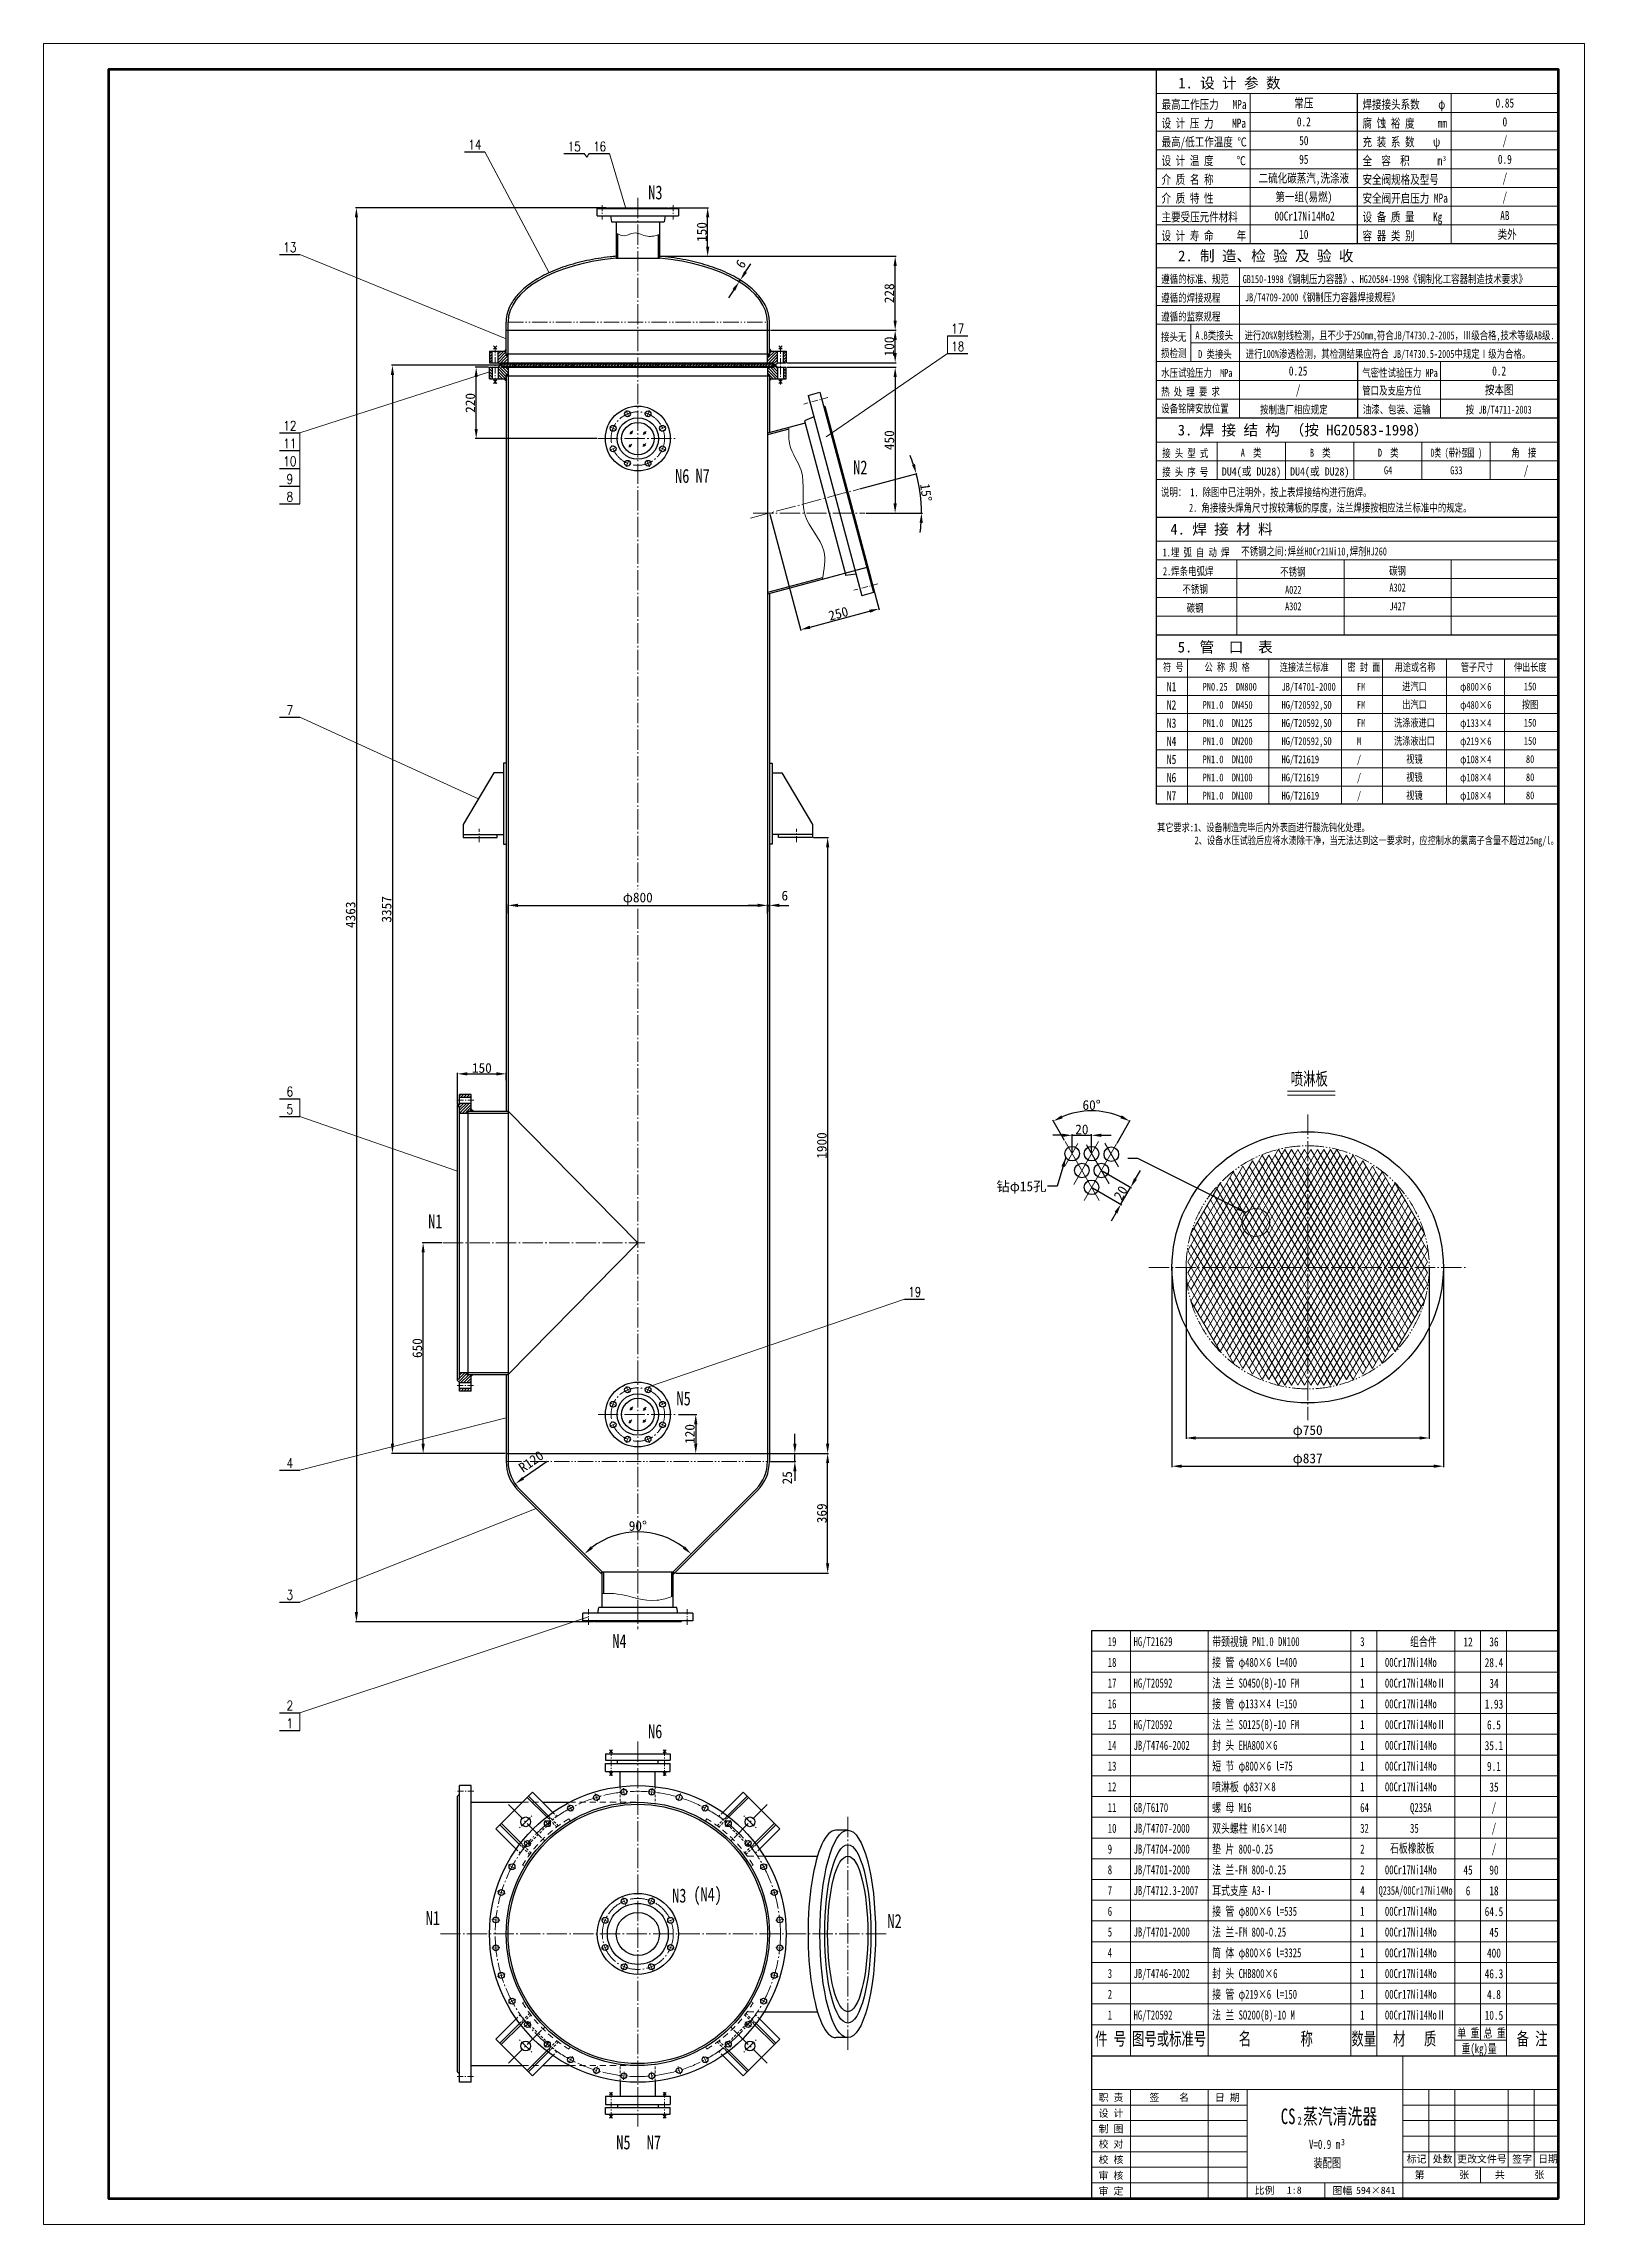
# Model space of a CAD drawing. Extents: x -6371 to 10984, y -1551 to 7765.
# Drawn here: x 6232 to 10984, y 1037 to 7765 of the extents above; entities that cross this region are included whole.
import ezdxf
from ezdxf.enums import TextEntityAlignment as Align

# ---------------------------------------------------------------- set-up
doc = ezdxf.new("R2010")
doc.units = 0
doc.header["$LTSCALE"] = 25
doc.header["$PDMODE"] = 1
for name, pattern in [('JXX-L', [2.95, 1.9, -0.25, 0.15, -0.25, 0.15, -0.25]), ('XX-L', [1.25, 0.75, -0.5]), ('XX-S', [0.5, 0.3, -0.2]), ('ZXX-L', [3.28, 2.5, -0.3, 0.18, -0.3]), ('ZXX-S', [1.27, 0.75, -0.2, 0.12, -0.2])]:
    doc.linetypes.add(name, pattern=pattern)
doc.layers.get('Defpoints').update_dxf_attribs({"linetype": 'CONTINUOUS'})
for name, color, linetype, lineweight in [('A 粗实线', 1, 'CONTINUOUS', 25), ('B 细实线', 7, 'CONTINUOUS', 15), ('C 文 字', 2, 'CONTINUOUS', 20), ('D 短中心线', 3, 'ZXX-S', 18), ('E 长中心线', 3, 'ZXX-L', 15), ('F 短虚线', 6, 'XX-S', 20), ('G 长虚线', 6, 'XX-L', 15), ('I 长双点线', 3, 'JXX-L', 15), ('J 标注尺寸', 2, 'CONTINUOUS', 15)]:
    doc.layers.add(name, color=color, linetype=linetype, lineweight=lineweight)
doc.styles.add('HZTXT', font='SIMFANG.TTF', dxfattribs={"width": 0.75})
doc.styles.add('ROMANC', font='romanc', dxfattribs={"width": 0.7, "height": 6})
doc.styles.get("Standard").update_dxf_attribs({"font": 'SIMFANG.TTF'})
doc.styles.add('标题中文', font='SIMFANG.TTF', dxfattribs={"width": 0.7})
doc.dimstyles.new('通用标注4.0', dxfattribs={"dimtxt": 30, "dimasz": 30, "dimexe": 3, "dimexo": 3, "dimgap": 3, "dimtad": 1, "dimdec": 0, "dimzin": 0, "dimdsep": 46, "dimtxsty": 'Standard', "dimcen": 3, "dimadec": 0, "dimazin": 0, "dimtfac": 0.375, "dimtdec": 0, "dimtmove": 2, "dimatfit": 3, "dimfxl": 0, "dimtzin": 0, "dimarcsym": 0})

msp = doc.modelspace()

# ---------------------------------------------------------------- texts
at = {"layer": 'A 粗实线', "color": 2, "style": 'HZTXT', "width": 0.75}
for s, p in [('设 计 压 力    MPa', (9679.6, 7505.4)), ('最高工作压力   MPa', (9679.6, 7563.3)), ('焊接接头系数    φ', (10299.6, 7563.3)), ('腐 蚀 裕 度     mm', (10299.6, 7505.4)), ('最高/低工作温度 ℃', (9679.6, 7447.5)), ('充 装 系 数    ψ', (10299.6, 7447.5)), ('设 计 温 度     ℃', (9679.6, 7389.7)), ('全  容  积      m', (10299.6, 7389.7)), ('介 质 名 称', (9679.6, 7331.8)), ('安全阀规格及型号', (10299.6, 7331.8)), ('介 质 特 性', (9679.6, 7273.9)), ('安全阀开启压力 MPa', (10299.6, 7273.9)), ('主要受压元件材料', (9679.6, 7216.1)), ('设 备 质 量    Kg', (10299.6, 7216.1)), ('设 计 寿 命     年', (9679.6, 7158.2)), ('容 器 类 别', (10299.6, 7158.2))]:
    msp.add_text(s, height=28, dxfattribs=at).set_placement(p)
for s, p in [('常压', (10118.5, 7581.5)), ('0.2', (10118.5, 7523.6)), ('0.85', (10738.5, 7581.5)), ('0', (10738.5, 7523.6)), ('50', (10118.5, 7465.7)), ('/', (10738.5, 7465.7)), ('95', (10118.5, 7407.9)), ('0.9', (10738.5, 7407.9)), ('二硫化碳蒸汽,洗涤液', (10118.5, 7350)), ('/', (10738.5, 7350)), ('第一组(易燃)', (10118.5, 7292.1)), ('/', (10738.5, 7292.1)), ('AB', (10738.5, 7234.3)), ('10', (10118.5, 7176.4)), (' 类外', (10738.5, 7176.4)), ('0.25', (10100.9, 6754.8)), ('0.2', (10720.9, 6754.8)), ('/', (10100.9, 6696.9)), ('按本图', (10720.9, 6696.9)), ('/', (10804.1, 6448.9))]:
    msp.add_text(s, height=28, dxfattribs=at).set_placement(p, align=Align.MIDDLE_CENTER)
at = {"layer": 'A 粗实线', "color": 2, "insert": (10028.1, 7246.7), "char_height": 28, "width": 341.355, "attachment_point": 1, "style": 'HZTXT'}
msp.add_mtext('00Cr17Ni14Mo2', dxfattribs=at)
at = {"layer": 'C 文 字', "style": 'HZTXT'}
for s, height, p in [('1. 设 计 参 数', 33.07, (9731.2, 7626.6)), ('2. 制 造、检 验 及 验 收', 33.067, (9730.8, 7093.3)), ('3. 焊 接 结 构', 33.07, (9729.6, 6556)), ('（按 HG20583-1998）', 33.067, (10074.9, 6556)), ('4. 焊 接 材 料', 33.07, (9707, 6250.1)), ('5. 管  口  表', 33.07, (9729.6, 5886.4))]:
    msp.add_text(s, height=height, dxfattribs=at).set_placement(p)
at = {"layer": 'C 文 字'}
for s, height, style, width, p in [('14', 29.36, 'ROMANC', 0.8, (7562, 7453.1)), ('15', 29.36, 'ROMANC', 0.8, (7868.4, 7447.4)), ('16', 29.36, 'ROMANC', 0.8, (7946.7, 7447.4)), ('13', 29.36, 'ROMANC', 0.8, (6991.3, 7136.3)), ('17', 29.36, 'ROMANC', 0.8, (9051.2, 6885.3)), ('18', 29.36, 'ROMANC', 0.8, (9051.2, 6830.5)), ('12', 29.36, 'ROMANC', 0.8, (6991.3, 6585.8)), ('11', 29.36, 'ROMANC', 0.8, (6991.3, 6531)), ('10', 29.36, 'ROMANC', 0.8, (6991.3, 6476.2)), ('9', 29.4, 'ROMANC', 0.8, (6991.3, 6421.5)), ('8', 29.4, 'ROMANC', 0.8, (6991.3, 6366.7)), ('7', 29.4, 'ROMANC', 0.8, (6991.3, 5708.5)), ('6', 29.4, 'ROMANC', 0.8, (6991.3, 4531.6)), ('5', 29.4, 'ROMANC', 0.8, (6991.3, 4476.8)), ('19', 29.36, 'ROMANC', 0.8, (8918.4, 3913.5)), ('4', 29.4, 'ROMANC', 0.8, (6991.3, 3385.5)), ('3', 29.4, 'ROMANC', 0.8, (6991.3, 2978.7)), ('12', 28, 'HZTXT', 0.75, (10624.9, 2833.8)), ('36', 28, 'HZTXT', 0.75, (10704.9, 2833.8)), ('28.4', 28, 'HZTXT', 0.75, (10704.9, 2769.8)), ('34', 28, 'HZTXT', 0.75, (10704.9, 2705.8)), ('2', 29.4, 'ROMANC', 0.8, (6991.3, 2637.5)), ('1.93', 28, 'HZTXT', 0.75, (10704.9, 2641.8)), ('1', 29.4, 'ROMANC', 0.8, (6991.3, 2582.7)), ('6.5', 28, 'HZTXT', 0.75, (10704.9, 2577.8)), ('35.1', 28, 'HZTXT', 0.75, (10704.9, 2513.8)), ('9.1', 28, 'HZTXT', 0.75, (10704.9, 2449.8)), ('35', 28, 'HZTXT', 0.75, (10704.9, 2385.8)), ('/', 28, 'HZTXT', 0.75, (10704.9, 2321.8)), ('/', 28, 'HZTXT', 0.75, (10704.9, 2257.8)), ('/', 28, 'HZTXT', 0.75, (10704.9, 2193.8)), ('45', 28, 'HZTXT', 0.75, (10624.9, 2129.8)), ('90', 28, 'HZTXT', 0.75, (10704.9, 2129.8)), ('6', 28, 'HZTXT', 0.75, (10624.9, 2065.8)), ('18', 28, 'HZTXT', 0.75, (10704.9, 2065.8)), ('64.5', 28, 'HZTXT', 0.75, (10704.9, 2001.8)), ('45', 28, 'HZTXT', 0.75, (10704.9, 1937.8)), ('400', 28, 'HZTXT', 0.75, (10704.9, 1873.8)), ('46.3', 28, 'HZTXT', 0.75, (10704.9, 1809.8)), ('4.8', 28, 'HZTXT', 0.75, (10704.9, 1745.8)), ('10.5', 28, 'HZTXT', 0.75, (10704.9, 1681.8))]:
    msp.add_text(s, height=height, dxfattribs=dict(at, style=style, width=width)).set_placement(p, align=Align.MIDDLE)
at = {"layer": 'C 文 字', "style": 'HZTXT', "width": 0.75}
for s, height, p in [('3', 15.6, (10547.5, 7403.2)), ('遵循的标准、规范', 24.8, (9678.8, 7025.9)), ('GB150-1998《钢制压力容器》、HG20584-1998《钢制化工容器制造技术要求》', 24.8, (9929.9, 7025.9)), ('JB/T4709-2000《钢制压力容器焊接规程》', 24.8, (9937.1, 6969.6)), ('遵循的焊接规程', 24.8, (9678.8, 6968.1)), ('遵循的监察规程', 24.8, (9678.8, 6910.2)), ('接头无', 24.8, (9678.4, 6847.3)), ('A B类接头', 24.8, (9784.2, 6852.3)), ('损检测', 24.8, (9678.4, 6797.2)), ('D 类接头', 24.8, (9792.7, 6794.5)), ('进行100%渗透检测，其检测结果应符合 JB/T4730.5-2005中规定Ⅰ级为合格。', 24.8, (9939.3, 6795.1)), ('水压试验压力  MPa', 24.8, (9678.7, 6736.6)), ('气密性试验压力 MPa', 24.8, (10298.7, 6736.6)), ('热 处 理 要 求', 24.8, (9678.7, 6678.7)), ('管口及支座方位', 24.8, (10298.7, 6681.9)), ('设备铭牌安放位置', 24.8, (9678.7, 6626.4)), ('按制造厂相应规定', 24.8, (9983.8, 6623.1)), ('油漆、包装、运输', 24.8, (10300.4, 6623.6)), ('按 JB/T4711-2003', 24.8, (10618.1, 6623.1)), ('接 头 型 式', 24.8, (9681.8, 6488.6)), ('接 头 序 号', 24.8, (9681.8, 6430.7)), ('说明： 1. 除图中已注明外，按上表焊接结构进行施焊。', 24.8, (9677.7, 6368.4)), ('2. 角接接头焊角尺寸按较薄板的厚度，法兰焊接按相应法兰标准中的规定。', 24.8, (9764.6, 6320.5)), ('1.埋 弧 自 动 焊', 24.8, (9683.1, 6182.7)), ('不锈钢之间:焊丝H0Cr21Ni10,焊剂HJ260', 24.8, (9925.4, 6185.8))]:
    msp.add_text(s, height=height, dxfattribs=at).set_placement(p)
at = {"layer": 'C 文 字', "style": 'HZTXT'}
for s, width, p, p2 in [('进行20%X射线检测，且不少于250mm,符合JB/T4730.2-2005，Ⅲ级合格,技术等级AB级.', 0.742806, (9935.5, 6852.3), (10891.4, 6852.3)), ('DU4(或 DU28)', 0.888418, (9865.8, 6432.3), (10048.7, 6432.3)), ('DU4(或 DU28)', 0.888418, (10076.2, 6432.3), (10259.1, 6432.3)), ('D类 (带补强圈 )', 0.614194, (10509.9, 6490.2), (10668, 6490.2))]:
    msp.add_text(s, height=24.8, dxfattribs=dict(at, width=width)).set_placement(p, p2, align=Align.FIT)
at = {"layer": 'C 文 字', "style": 'HZTXT', "width": 0.75}
for s, p in [('A  类', (9956, 6490.2)), ('B  类', (10169.3, 6490.2)), ('D  类', (10379, 6490.2)), ('G4', (10378.4, 6436)), ('G33', (10588.9, 6436)), ('角  接', (10797, 6490.2)), ('2.焊条电弧焊', (9761.8, 6124.6)), ('不锈钢', (10084.5, 6122.8)), ('碳钢', (10407.5, 6126)), ('不锈钢', (9783.3, 6069.2)), ('A022', (10086.1, 6067.4)), ('A302', (10407.8, 6074.4)), ('碳钢', (9783.3, 6011.3)), ('A302', (10086.1, 6016.5)), ('J427', (10407.8, 6016.5))]:
    msp.add_text(s, height=24.8, dxfattribs=at).set_placement(p, align=Align.CENTER)
for s, p in [('进汽口', (10459.7, 5781.5)), ('150', (10816.5, 5781.5)), ('出汽口', (10459.7, 5725.5)), ('按图', (10816.5, 5725.5)), ('洗涤液进口', (10459.7, 5669.5)), ('150', (10816.5, 5669.5)), ('洗涤液出口', (10459.7, 5613.5)), ('150', (10816.5, 5613.5)), ('视镜', (10459.7, 5557.5)), ('视镜', (10459.7, 5501.5)), ('80', (10816.5, 5557.5)), ('视镜', (10459.7, 5445.5)), ('80', (10816.5, 5501.5)), ('80', (10816.5, 5445.5))]:
    msp.add_text(s, height=24, dxfattribs=at).set_placement(p, align=Align.MIDDLE_CENTER)
at = {"layer": 'C 文 字', "style": '标题中文', "oblique": 0.5}
msp.add_text('职 责', height=22.4, rotation=0.09587, dxfattribs=at).set_placement((9523.7, 1428.3), align=Align.MIDDLE_CENTER)
for s, p in [('签    名', (9703.3, 1429.2)), ('日 期', (9882.4, 1428.7)), ('设 计', (9523.7, 1380.3)), ('制 图', (9523.7, 1332.3)), ('校 对', (9523.7, 1285.2)), ('校 核', (9523.7, 1237.2)), ('标记', (10466.4, 1239.3)), ('处数', (10546.4, 1239.3)), ('更改文件号', (10667.7, 1239.3)), ('签字', (10791.6, 1239.3)), ('日期', (10871.6, 1239.3)), ('审 核', (9523.7, 1188.3)), ('审 定', (9523.7, 1140.3)), ('比例', (9997.1, 1142.4)), ('1:8', (10089, 1142.4)), ('图幅', (10237.1, 1141.7)), ('594×841', (10340.2, 1141.7)), ('第       张', (10544, 1190.5)), ('共      张', (10784, 1190.5))]:
    msp.add_text(s, height=22.4, rotation=0.09587, dxfattribs=at).set_placement(p, align=Align.MIDDLE)
at = {"layer": 'C 文 字', "attachment_point": 1, "style": 'HZTXT'}
for s, insert, char_height, width in [('N3', (8096.5, 7327.3), 43.2, 691.2), ('N2', (8728.6, 6479), 43.2, 691.2), ('N6', (8179.3, 6452.8), 43.2, 691.2), ('N7', (8242.5, 6453), 43.2, 691.2), (' 符 号', (9671.6, 5853.1), 24, 384), ('公 称 规 格', (9812.4, 5853.1), 24, 384), ('连接法兰标准', (10044.4, 5853.1), 24, 384), ('密 封 面', (10252.9, 5853.1), 24, 384), ('用途或名称', (10398.5, 5853.1), 24, 384), ('管子尺寸', (10602.8, 5853.1), 24, 384), ('伸出长度', (10766.5, 5853.1), 24, 384), ('N1', (9695.9, 5794.9), 28.8, 460.8), ('PN0.25  DN800', (9806.4, 5792.7), 24, 384), ('JB/T4701-2000', (10049.9, 5792.7), 24, 384), ('FM', (10282.3, 5792.7), 24, 384), ('φ800×6', (10600.4, 5792.7), 24, 384), ('N2', (9695.9, 5738.9), 28.8, 460.8), ('PN1.0  DN450', (9806.4, 5736.7), 24, 384), ('HG/T20592,SO', (10049.9, 5736.7), 24, 384), ('FM', (10282.3, 5736.7), 24, 384), ('φ480×6', (10600.4, 5736.7), 24, 384), ('N3', (9695.9, 5682.9), 28.8, 460.8), ('PN1.0  DN125', (9806.4, 5680.7), 24, 384), ('HG/T20592,SO', (10049.9, 5680.7), 24, 384), ('FM', (10282.3, 5680.7), 24, 384), ('φ133×4', (10600.4, 5680.7), 24, 384), ('N4', (9695.9, 5626.9), 28.8, 460.8), ('PN1.0  DN200', (9806.4, 5624.7), 24, 384), ('HG/T20592,SO', (10049.9, 5624.7), 24, 384), ('M', (10282.3, 5624.7), 24, 384), ('φ219×6', (10600.4, 5624.7), 24, 384), ('N5', (9695.9, 5570.9), 28.8, 460.8), ('PN1.0  DN100', (9806.4, 5568.7), 24, 384), ('HG/T21619', (10049.9, 5568.7), 24, 384), ('/', (10282.3, 5568.7), 24, 384), ('φ108×4', (10600.4, 5568.7), 24, 384), ('N6', (9695.9, 5514.9), 28.8, 460.8), ('N7', (9695.9, 5458.9), 28.8, 460.8), ('PN1.0  DN100', (9806.4, 5512.7), 24, 384), ('PN1.0  DN100', (9806.4, 5456.7), 24, 384), ('HG/T21619', (10049.9, 5512.7), 24, 384), ('HG/T21619', (10049.9, 5456.7), 24, 384), ('/', (10282.3, 5512.7), 24, 384), ('/', (10282.3, 5456.7), 24, 384), ('φ108×4', (10600.4, 5512.7), 24, 384), ('φ108×4', (10600.4, 5456.7), 24, 384), ('其它要求:1、设备制造完毕后内外表面进行酸洗钝化处理。\\P         2、设备水压试验后应将水渍除干净，当无法达到这一要求时，应控制水的氯离子含量不超过25mg/l。\\P          \\P     \\P     ', (9665.9, 5358.6), 24, 1214.426), ('N1', (7417.9, 4153.1), 43.2, 691.2), ('N5', (8183.7, 3606.5), 43.2, 691.2), ('N4', (7985.7, 2857.8), 43.2, 691.2), ('N6', (8095.9, 2579.6), 43.2, 691.2), ('N3', (8170.2, 2072.8), 43.2, 691.2), ('(N4)', (8235.6, 2076.2), 43.2, 691.2), ('N1', (7410.2, 2003.7), 43.2, 691.2), ('N2', (8834.4, 1994.3), 43.2, 691.2), ('N5', (7997.9, 1311.4), 43.2, 691.2), ('N7', (8091.8, 1311.4), 43.2, 691.2)]:
    msp.add_mtext(s, dxfattribs=dict(at, insert=insert, char_height=char_height, width=width))
at = {"layer": 'J 标注尺寸', "style": '标题中文', "width": 0.7}
for s, height, p in [('喷淋板', 39.98, (10078.1, 4551.3)), ('19', 28, (9513.8, 2820.8)), ('HG/T21629', 28, (9593.4, 2820.8)), ('带颈视镜 PN1.0 DN100', 28, (9835.8, 2820.8)), ('3', 28, (10292.4, 2820.8)), ('组合件', 28, (10446.2, 2820.8)), ('18', 28, (9513.8, 2756.8)), ('接 管 φ480×6 l=400', 28, (9835.8, 2756.8)), ('1', 28, (10292.4, 2756.8)), ('00Cr17Ni14Mo', 28, (10368.6, 2756.8)), ('17', 28, (9513.8, 2692.8)), ('HG/T20592', 28, (9593.4, 2692.8)), ('法 兰 SO450(B)-10 FM', 28, (9835.8, 2692.8)), ('1', 28, (10292.4, 2692.8)), ('00Cr17Ni14MoⅡ', 28, (10368.6, 2692.8)), ('16', 28, (9513.8, 2628.8)), ('接 管 φ133×4 l=150', 28, (9835.8, 2628.8)), ('1', 28, (10292.4, 2628.8)), ('00Cr17Ni14Mo', 28, (10368.6, 2628.8)), ('15', 28, (9513.8, 2564.8)), ('HG/T20592', 28, (9593.4, 2564.8)), ('法 兰 SO125(B)-10 FM', 28, (9835.8, 2564.8)), ('1', 28, (10292.4, 2564.8)), ('00Cr17Ni14MoⅡ', 28, (10368.6, 2564.8)), ('14', 28, (9513.8, 2500.8)), ('JB/T4746-2002', 28, (9593.4, 2500.8)), ('封 头 EHA800×6', 28, (9835.8, 2500.8)), ('1', 28, (10292.4, 2500.8)), ('00Cr17Ni14Mo', 28, (10368.6, 2500.8)), ('13', 28, (9513.8, 2436.8)), ('短 节 φ800×6 l=75', 28, (9835.8, 2436.8)), ('1', 28, (10292.4, 2436.8)), ('00Cr17Ni14Mo', 28, (10368.6, 2436.8)), ('12', 28, (9513.8, 2372.8)), ('喷淋板 φ837×8', 28, (9835.8, 2372.8)), ('1', 28, (10292.4, 2372.8)), ('00Cr17Ni14Mo', 28, (10368.6, 2372.8)), ('11', 28, (9513.8, 2308.8)), ('GB/T6170', 28, (9593.4, 2308.8)), ('螺 母 M16', 28, (9835.8, 2308.8)), ('64', 28, (10292.4, 2308.8)), ('Q235A', 28, (10446.2, 2308.8)), ('10', 28, (9513.8, 2244.8)), ('JB/T4707-2000', 28, (9593.4, 2244.8)), ('双头螺柱 M16×140', 28, (9835.8, 2244.8)), ('32', 28, (10292.4, 2244.8)), ('35', 28, (10446.2, 2244.8)), ('9', 28, (9513.8, 2180.8)), ('JB/T4704-2000', 28, (9593.4, 2180.8)), ('垫 片 800-0.25', 28, (9835.8, 2180.8)), ('2', 28, (10292.4, 2180.8)), ('石板橡胶板', 28, (10384.1, 2183.7)), ('8', 28, (9513.8, 2116.8)), ('JB/T4701-2000', 28, (9593.4, 2116.8)), ('法 兰-FM 800-0.25', 28, (9835.8, 2116.8)), ('2', 28, (10292.4, 2116.8)), ('00Cr17Ni14Mo', 28, (10368.6, 2116.8)), ('7', 28, (9513.8, 2052.8)), ('JB/T4712.3-2007', 28, (9593.4, 2052.8)), ('接 管 φ800×6 l=535', 28, (9835.8, 1988.8)), ('耳式支座 A3-Ⅰ', 28, (9835.8, 2052.8)), ('4', 28, (10292.4, 2052.8)), ('Q235A/00Cr17Ni14Mo', 26.6, (10349.3, 2053.6)), ('5', 28, (9513.8, 1924.8)), ('6', 28, (9513.8, 1988.8)), ('JB/T4701-2000', 28, (9593.4, 1924.8)), ('法 兰-FM 800-0.25', 28, (9835.8, 1924.8)), ('1', 28, (10292.4, 1988.8)), ('1', 28, (10292.4, 1924.8)), ('00Cr17Ni14Mo', 28, (10368.6, 1988.8)), ('00Cr17Ni14Mo', 28, (10368.6, 1924.8)), ('4', 28, (9513.8, 1860.8)), ('筒 体 φ800×6 l=3325', 28, (9835.8, 1860.8)), ('1', 28, (10292.4, 1860.8)), ('00Cr17Ni14Mo', 28, (10368.6, 1860.8)), ('3', 28, (9513.8, 1796.8)), ('JB/T4746-2002', 28, (9593.4, 1796.8)), ('封 头 CHB800×6', 28, (9835.8, 1796.8)), ('1', 28, (10292.4, 1796.8)), ('00Cr17Ni14Mo', 28, (10368.6, 1796.8)), ('2', 28, (9513.8, 1732.8)), ('接 管 φ219×6 l=150', 28, (9835.8, 1732.8)), ('1', 28, (10292.4, 1732.8)), ('00Cr17Ni14Mo', 28, (10368.6, 1732.8)), ('1', 28, (9513.8, 1668.8)), ('HG/T20592', 28, (9593.4, 1668.8)), ('法 兰 SO200(B)-10 M', 28, (9835.8, 1668.8)), ('1', 28, (10292.4, 1668.8)), ('00Cr17Ni14MoⅡ', 28, (10368.6, 1668.8)), ('件 号', 39.98, (9474.8, 1589.5)), ('图号或标准号', 39.98, (9588.5, 1589.5)), ('名        称', 39.98, (9917.8, 1589.5)), ('数量', 39.98, (10265.1, 1589.5)), ('材   质', 39.98, (10393.8, 1589.5)), ('单 重', 28, (10591.7, 1613.2)), ('总 重', 28, (10673.1, 1613.2)), ('备 注', 39.98, (10775, 1589.5)), ('重(kg)量', 28, (10605, 1565.2)), ('CS 蒸汽清洗器', 47.98, (10047.3, 1346.2)), ('2', 24.2, (10099.3, 1344.7)), ('V=0.9 m', 28.79, (10134.5, 1269.4)), ('3', 20.2, (10233.6, 1280.7)), ('装配图', 28.79, (10148.4, 1212.1))]:
    msp.add_text(s, height=height, dxfattribs=at).set_placement(p)
at = {"layer": 'J 标注尺寸', "insert": (9324.5, 4254.4), "char_height": 30, "attachment_point": 3}
msp.add_mtext('钻φ15孔', dxfattribs=at)

# ---------------------------------------------------------------- blocks, each defined once
blk = doc.blocks.new('*D74')
at = {"layer": 'Defpoints', "color": 0}
for p in [(7664.4, 5078.3), (8464.4, 5106.2), (8464.4, 5078.3)]:
    blk.add_point(p, dxfattribs=at)
at = {"layer": 'J 标注尺寸', "color": 0, "lineweight": -2}
for p, q in [((7664.4, 5081.3), (7664.4, 5109.2)), ((7694.4, 5106.2), (8434.4, 5106.2)), ((8464.4, 5081.3), (8464.4, 5109.2))]:
    blk.add_line(p, q, dxfattribs=at)
at = {"layer": 'J 标注尺寸', "color": 0}
for points in [[(7694.4, 5111.2), (7694.4, 5101.2), (7664.4, 5106.2)], [(8434.4, 5111.2), (8434.4, 5101.2), (8464.4, 5106.2)]]:
    blk.add_solid(points, dxfattribs=at)
at = {"layer": 'J 标注尺寸', "color": 0, "insert": (8064.4, 5126.5), "char_height": 30, "attachment_point": 5}
blk.add_mtext('φ800', dxfattribs=at)
blk = doc.blocks.new('*D75')
at = {"layer": 'Defpoints', "color": 0}
for p in [(8464.4, 5084.5), (8470.4, 5106.2), (8470.4, 5084.5)]:
    blk.add_point(p, dxfattribs=at)
at = {"layer": 'J 标注尺寸', "color": 0, "lineweight": -2}
for p, q in [((8434.4, 5106.2), (8404.4, 5106.2)), ((8464.4, 5087.5), (8464.4, 5109.2)), ((8464.4, 5106.2), (8470.4, 5106.2)), ((8470.4, 5087.5), (8470.4, 5109.2)), ((8500.4, 5106.2), (8530.4, 5106.2))]:
    blk.add_line(p, q, dxfattribs=at)
at = {"layer": 'J 标注尺寸', "color": 0}
for points in [[(8434.4, 5111.2), (8434.4, 5101.2), (8464.4, 5106.2)], [(8500.4, 5111.2), (8500.4, 5101.2), (8470.4, 5106.2)]]:
    blk.add_solid(points, dxfattribs=at)
at = {"layer": 'J 标注尺寸', "color": 0, "insert": (8517.7, 5136.2), "char_height": 30, "attachment_point": 5}
blk.add_mtext('6', dxfattribs=at)
blk = doc.blocks.new('*D76')
at = {"layer": 'Defpoints', "color": 0}
for p in [(8187.3, 3535.3), (8219.9, 3415.3), (8243.1, 3415.3)]:
    blk.add_point(p, dxfattribs=at)
at = {"layer": 'J 标注尺寸', "color": 0, "lineweight": -2}
for p, q in [((8190.3, 3535.3), (8246.1, 3535.3)), ((8243.1, 3505.3), (8243.1, 3445.3)), ((8222.9, 3415.3), (8246.1, 3415.3))]:
    blk.add_line(p, q, dxfattribs=at)
at = {"layer": 'J 标注尺寸', "color": 0}
for points in [[(8238.1, 3505.3), (8248.1, 3505.3), (8243.1, 3535.3)], [(8238.1, 3445.3), (8248.1, 3445.3), (8243.1, 3415.3)]]:
    blk.add_solid(points, dxfattribs=at)
at = {"layer": 'J 标注尺寸', "color": 0, "insert": (8225.1, 3475.3), "char_height": 30, "attachment_point": 5, "rotation": 90}
blk.add_mtext('120', dxfattribs=at)
blk = doc.blocks.new('*D77')
at = {"layer": 'Defpoints', "color": 0}
for p in [(7699.6, 3305.5), (8429.3, 3305.5), (8124.7, 3165.4), (7954.9, 3050.1), (8173.9, 3050.1)]:
    blk.add_point(p, dxfattribs=at)
at = {"layer": 'J 标注尺寸', "color": 0, "lineweight": -2}
blk.add_arc((8064.4, 2940.6), 232.7, 52.39057, 127.60943, dxfattribs=at)
at = {"layer": 'J 标注尺寸', "color": 0}
for points in [[(7925.7, 3121.3), (7919.1, 3128.8), (7899.8, 3105.2)], [(8209.8, 3128.8), (8203.2, 3121.3), (8229, 3105.2)]]:
    blk.add_solid(points, dxfattribs=at)
at = {"layer": 'J 标注尺寸', "color": 0, "insert": (8064.4, 3191.4), "char_height": 30, "attachment_point": 5}
blk.add_mtext('90°', dxfattribs=at)
blk = doc.blocks.new('*D78')
at = {"layer": 'Defpoints', "color": 0}
for p in [(7784.4, 3390.3), (7686.2, 3321.5)]:
    blk.add_point(p, dxfattribs=at)
at = {"layer": 'J 标注尺寸', "color": 0, "lineweight": -2}
blk.add_line((7784.4, 3390.3), (7710.7, 3338.7), dxfattribs=at)
at = {"layer": 'J 标注尺寸', "color": 0}
blk.add_solid([(7707.9, 3342.8), (7713.6, 3334.6), (7686.2, 3321.5)], dxfattribs=at)
at = {"layer": 'J 标注尺寸', "color": 0, "insert": (7735.4, 3390.3), "char_height": 30, "attachment_point": 5, "rotation": 35.03016}
blk.add_mtext('R120', dxfattribs=at)
blk = doc.blocks.new('*D79')
at = {"layer": 'Defpoints', "color": 0}
for p in [(7402.3, 4065.3), (7463, 4065.3), (7658.4, 3415.3)]:
    blk.add_point(p, dxfattribs=at)
at = {"layer": 'J 标注尺寸', "color": 0, "lineweight": -2}
for p, q in [((7460, 4065.3), (7399.3, 4065.3)), ((7402.3, 3445.3), (7402.3, 4035.3)), ((7655.4, 3415.3), (7399.3, 3415.3))]:
    blk.add_line(p, q, dxfattribs=at)
at = {"layer": 'J 标注尺寸', "color": 0}
for points in [[(7397.3, 4035.3), (7407.3, 4035.3), (7402.3, 4065.3)], [(7397.3, 3445.3), (7407.3, 3445.3), (7402.3, 3415.3)]]:
    blk.add_solid(points, dxfattribs=at)
at = {"layer": 'J 标注尺寸', "color": 0, "insert": (7384.3, 3740.3), "char_height": 30, "attachment_point": 5, "rotation": 90}
blk.add_mtext('650', dxfattribs=at)
blk = doc.blocks.new('*D80')
at = {"layer": 'Defpoints', "color": 0}
for p in [(7565.9, 6766.3), (7606.9, 6766.3), (7941.6, 6546.3)]:
    blk.add_point(p, dxfattribs=at)
at = {"layer": 'J 标注尺寸', "color": 0, "lineweight": -2}
for p, q in [((7603.9, 6766.3), (7562.9, 6766.3)), ((7565.9, 6576.3), (7565.9, 6736.3)), ((7938.6, 6546.3), (7562.9, 6546.3))]:
    blk.add_line(p, q, dxfattribs=at)
at = {"layer": 'J 标注尺寸', "color": 0}
for points in [[(7560.9, 6736.3), (7570.9, 6736.3), (7565.9, 6766.3)], [(7560.9, 6576.3), (7570.9, 6576.3), (7565.9, 6546.3)]]:
    blk.add_solid(points, dxfattribs=at)
at = {"layer": 'J 标注尺寸', "color": 0, "insert": (7547.9, 6656.3), "char_height": 30, "attachment_point": 5, "rotation": 90}
blk.add_mtext('220', dxfattribs=at)
blk = doc.blocks.new('*D81')
at = {"layer": 'Defpoints', "color": 0}
for p in [(8521.9, 6766.3), (8765.2, 6316.3), (8858.1, 6316.3)]:
    blk.add_point(p, dxfattribs=at)
at = {"layer": 'J 标注尺寸', "color": 0, "lineweight": -2}
for p, q in [((8524.9, 6766.3), (8861.1, 6766.3)), ((8858.1, 6736.3), (8858.1, 6346.3)), ((8768.2, 6316.3), (8861.1, 6316.3))]:
    blk.add_line(p, q, dxfattribs=at)
at = {"layer": 'J 标注尺寸', "color": 0}
for points in [[(8853.1, 6736.3), (8863.1, 6736.3), (8858.1, 6766.3)], [(8853.1, 6346.3), (8863.1, 6346.3), (8858.1, 6316.3)]]:
    blk.add_solid(points, dxfattribs=at)
at = {"layer": 'J 标注尺寸', "color": 0, "insert": (8840.1, 6541.3), "char_height": 30, "attachment_point": 5, "rotation": 90}
blk.add_mtext('450', dxfattribs=at)
blk = doc.blocks.new('*D82')
at = {"layer": 'Defpoints', "color": 0}
for p in [(8746.3, 6390.3), (8937.5, 6357.2), (8411.5, 6300.6), (8420.2, 6316.3), (8765.2, 6316.3)]:
    blk.add_point(p, dxfattribs=at)
at = {"layer": 'J 标注尺寸', "color": 0, "lineweight": -2}
for p, q in [((8749.2, 6391.1), (8926.2, 6438.5)), ((8768.2, 6316.3), (8942.3, 6316.3))]:
    blk.add_line(p, q, dxfattribs=at)
for start, end in [(18.66682, 22.33364), (0, 15), (352.66636, 356.33318)]:
    blk.add_arc((8470.4, 6316.3), 468.8, start, end, dxfattribs=at)
at = {"layer": 'J 标注尺寸', "color": 0}
for points in [[(8919.4, 6467.9), (8909.8, 6465), (8923.3, 6437.7)], [(8933.3, 6286.5), (8943.3, 6286.2), (8939.3, 6316.3)]]:
    blk.add_solid(points, dxfattribs=at)
at = {"layer": 'J 标注尺寸', "color": 0, "insert": (8953.1, 6379.9), "char_height": 30, "attachment_point": 5, "rotation": 277.5}
blk.add_mtext('15°', dxfattribs=at)
blk = doc.blocks.new('*D83')
at = {"layer": 'Defpoints', "color": 0}
for p in [(8470.4, 6880.3), (8858.1, 6880.3), (8521.9, 6780.3)]:
    blk.add_point(p, dxfattribs=at)
at = {"layer": 'J 标注尺寸', "color": 0, "lineweight": -2}
for p, q in [((8473.4, 6880.3), (8861.1, 6880.3)), ((8858.1, 6810.3), (8858.1, 6850.3)), ((8524.9, 6780.3), (8861.1, 6780.3))]:
    blk.add_line(p, q, dxfattribs=at)
at = {"layer": 'J 标注尺寸', "color": 0}
for points in [[(8853.1, 6850.3), (8863.1, 6850.3), (8858.1, 6880.3)], [(8853.1, 6810.3), (8863.1, 6810.3), (8858.1, 6780.3)]]:
    blk.add_solid(points, dxfattribs=at)
at = {"layer": 'J 标注尺寸', "color": 0, "insert": (8840.1, 6830.3), "char_height": 30, "attachment_point": 5, "rotation": 90}
blk.add_mtext('100', dxfattribs=at)
blk = doc.blocks.new('*D84')
at = {"layer": 'Defpoints', "color": 0}
for p in [(8130.9, 7108.6), (8858.1, 7108.6), (8470.4, 6880.3)]:
    blk.add_point(p, dxfattribs=at)
at = {"layer": 'J 标注尺寸', "color": 0, "lineweight": -2}
for p, q in [((8133.9, 7108.6), (8861.1, 7108.6)), ((8858.1, 6910.3), (8858.1, 7078.6)), ((8473.4, 6880.3), (8861.1, 6880.3))]:
    blk.add_line(p, q, dxfattribs=at)
at = {"layer": 'J 标注尺寸', "color": 0}
for points in [[(8853.1, 7078.6), (8863.1, 7078.6), (8858.1, 7108.6)], [(8853.1, 6910.3), (8863.1, 6910.3), (8858.1, 6880.3)]]:
    blk.add_solid(points, dxfattribs=at)
at = {"layer": 'J 标注尺寸', "color": 0, "insert": (8840.1, 6994.5), "char_height": 30, "attachment_point": 5, "rotation": 90}
blk.add_mtext('228', dxfattribs=at)
blk = doc.blocks.new('*D85')
at = {"layer": 'Defpoints', "color": 0}
for p in [(8158.4, 7258.6), (8279.8, 7258.6), (8130.9, 7108.6)]:
    blk.add_point(p, dxfattribs=at)
at = {"layer": 'J 标注尺寸', "color": 0, "lineweight": -2}
for p, q in [((8161.4, 7258.6), (8282.8, 7258.6)), ((8279.8, 7138.6), (8279.8, 7228.6)), ((8133.9, 7108.6), (8282.8, 7108.6))]:
    blk.add_line(p, q, dxfattribs=at)
at = {"layer": 'J 标注尺寸', "color": 0}
for points in [[(8274.8, 7228.6), (8284.8, 7228.6), (8279.8, 7258.6)], [(8274.8, 7138.6), (8284.8, 7138.6), (8279.8, 7108.6)]]:
    blk.add_solid(points, dxfattribs=at)
at = {"layer": 'J 标注尺寸', "color": 0, "insert": (8261.8, 7183.6), "char_height": 30, "attachment_point": 5, "rotation": 90}
blk.add_mtext('150', dxfattribs=at)
blk = doc.blocks.new('*D86')
at = {"layer": 'Defpoints', "color": 0}
for p in [(7639.4, 6772.3), (7307.6, 3415.3), (7658.4, 3415.3)]:
    blk.add_point(p, dxfattribs=at)
at = {"layer": 'J 标注尺寸', "color": 0, "lineweight": -2}
for p, q in [((7636.4, 6772.3), (7304.6, 6772.3)), ((7307.6, 6742.3), (7307.6, 3445.3)), ((7655.4, 3415.3), (7304.6, 3415.3))]:
    blk.add_line(p, q, dxfattribs=at)
at = {"layer": 'J 标注尺寸', "color": 0}
for points in [[(7302.6, 6742.3), (7312.6, 6742.3), (7307.6, 6772.3)], [(7302.6, 3445.3), (7312.6, 3445.3), (7307.6, 3415.3)]]:
    blk.add_solid(points, dxfattribs=at)
at = {"layer": 'J 标注尺寸', "color": 0, "insert": (7289.6, 5093.8), "char_height": 30, "attachment_point": 5, "rotation": 90}
blk.add_mtext('3357', dxfattribs=at)
blk = doc.blocks.new('*D87')
at = {"layer": 'Defpoints', "color": 0}
for p in [(8603.4, 5315.3), (8470.4, 3415.3), (8649.9, 3415.3)]:
    blk.add_point(p, dxfattribs=at)
at = {"layer": 'J 标注尺寸', "color": 0, "lineweight": -2}
for p, q in [((8606.4, 5315.3), (8652.9, 5315.3)), ((8649.9, 5285.3), (8649.9, 3445.3)), ((8473.4, 3415.3), (8652.9, 3415.3))]:
    blk.add_line(p, q, dxfattribs=at)
at = {"layer": 'J 标注尺寸', "color": 0}
for points in [[(8644.9, 5285.3), (8654.9, 5285.3), (8649.9, 5315.3)], [(8644.9, 3445.3), (8654.9, 3445.3), (8649.9, 3415.3)]]:
    blk.add_solid(points, dxfattribs=at)
at = {"layer": 'J 标注尺寸', "color": 0, "insert": (8631.9, 4365.3), "char_height": 30, "attachment_point": 5, "rotation": 90}
blk.add_mtext('1900', dxfattribs=at)
blk = doc.blocks.new('*D88')
at = {"layer": 'Defpoints', "color": 0}
for p in [(8470.4, 3415.3), (8649.9, 3415.3), (8178.2, 3045.9)]:
    blk.add_point(p, dxfattribs=at)
at = {"layer": 'J 标注尺寸', "color": 0, "lineweight": -2}
for p, q in [((8473.4, 3415.3), (8652.9, 3415.3)), ((8649.9, 3075.9), (8649.9, 3385.3)), ((8181.2, 3045.9), (8652.9, 3045.9))]:
    blk.add_line(p, q, dxfattribs=at)
at = {"layer": 'J 标注尺寸', "color": 0}
for points in [[(8644.9, 3385.3), (8654.9, 3385.3), (8649.9, 3415.3)], [(8644.9, 3075.9), (8654.9, 3075.9), (8649.9, 3045.9)]]:
    blk.add_solid(points, dxfattribs=at)
at = {"layer": 'J 标注尺寸', "color": 0, "insert": (8631.9, 3230.6), "char_height": 30, "attachment_point": 5, "rotation": 90}
blk.add_mtext('369', dxfattribs=at)
blk = doc.blocks.new('*D89')
at = {"layer": 'Defpoints', "color": 0}
for p in [(8470.4, 3415.3), (8470.4, 3390.3), (8548.8, 3415.3)]:
    blk.add_point(p, dxfattribs=at)
at = {"layer": 'J 标注尺寸', "color": 0, "lineweight": -2}
for p, q in [((8548.8, 3445.3), (8548.8, 3475.3)), ((8473.4, 3415.3), (8551.8, 3415.3)), ((8473.4, 3390.3), (8551.8, 3390.3)), ((8548.8, 3390.3), (8548.8, 3415.3)), ((8548.8, 3360.3), (8548.8, 3330.3))]:
    blk.add_line(p, q, dxfattribs=at)
at = {"layer": 'J 标注尺寸', "color": 0}
for points in [[(8543.8, 3445.3), (8553.8, 3445.3), (8548.8, 3415.3)], [(8543.8, 3360.3), (8553.8, 3360.3), (8548.8, 3390.3)]]:
    blk.add_solid(points, dxfattribs=at)
at = {"layer": 'J 标注尺寸', "color": 0, "insert": (8525.3, 3340.2), "char_height": 30, "attachment_point": 5, "rotation": 90}
blk.add_mtext('25', dxfattribs=at)
blk = doc.blocks.new('*D90')
at = {"layer": 'Defpoints', "color": 0}
for p in [(7970.4, 7258.6), (7196.5, 2895.9), (7930.4, 2895.9)]:
    blk.add_point(p, dxfattribs=at)
at = {"layer": 'J 标注尺寸', "color": 0, "lineweight": -2}
for p, q in [((7967.4, 7258.6), (7193.5, 7258.6)), ((7196.5, 7228.6), (7196.5, 2925.9)), ((7927.4, 2895.9), (7193.5, 2895.9))]:
    blk.add_line(p, q, dxfattribs=at)
at = {"layer": 'J 标注尺寸', "color": 0}
for points in [[(7191.5, 7228.6), (7201.5, 7228.6), (7196.5, 7258.6)], [(7191.5, 2925.9), (7201.5, 2925.9), (7196.5, 2895.9)]]:
    blk.add_solid(points, dxfattribs=at)
at = {"layer": 'J 标注尺寸', "color": 0, "insert": (7178.5, 5077.2), "char_height": 30, "attachment_point": 5, "rotation": 90}
blk.add_mtext('4363', dxfattribs=at)
blk = doc.blocks.new('*D91')
at = {"layer": 'Defpoints', "color": 0}
for p in [(7658.4, 4586.3), (7658.4, 4563.5), (7508.4, 4490.3)]:
    blk.add_point(p, dxfattribs=at)
at = {"layer": 'J 标注尺寸', "color": 0, "lineweight": -2}
for p, q in [((7508.4, 4493.3), (7508.4, 4589.3)), ((7538.4, 4586.3), (7628.4, 4586.3)), ((7658.4, 4566.5), (7658.4, 4589.3))]:
    blk.add_line(p, q, dxfattribs=at)
at = {"layer": 'J 标注尺寸', "color": 0}
for points in [[(7538.4, 4591.3), (7538.4, 4581.3), (7508.4, 4586.3)], [(7628.4, 4591.3), (7628.4, 4581.3), (7658.4, 4586.3)]]:
    blk.add_solid(points, dxfattribs=at)
at = {"layer": 'J 标注尺寸', "color": 0, "insert": (7583.4, 4604.3), "char_height": 30, "attachment_point": 5}
blk.add_mtext('150', dxfattribs=at)
blk = doc.blocks.new('*D92')
at = {"layer": 'Defpoints', "color": 0}
for p in [(8711.9, 6381), (8470.4, 6316.3), (8808.3, 6021.3)]:
    blk.add_point(p, dxfattribs=at)
at = {"layer": 'J 标注尺寸', "color": 0, "lineweight": -2}
for p, q in [((8712.7, 6378.1), (8809.1, 6018.4)), ((8471.2, 6313.4), (8567.6, 5953.7)), ((8595.8, 5964.4), (8779.3, 6013.5))]:
    blk.add_line(p, q, dxfattribs=at)
at = {"layer": 'J 标注尺寸', "color": 0}
for points in [[(8778, 6018.4), (8780.6, 6008.7), (8808.3, 6021.3)], [(8594.5, 5969.2), (8597.1, 5959.5), (8566.8, 5956.6)]]:
    blk.add_solid(points, dxfattribs=at)
at = {"layer": 'J 标注尺寸', "color": 0, "insert": (8682.9, 6006.3), "char_height": 30, "attachment_point": 5, "rotation": 15}
blk.add_mtext('250', dxfattribs=at)
blk = doc.blocks.new('*D93')
at = {"layer": 'Defpoints', "color": 0}
for p in [(8380.3, 7035.2), (8383.3, 7026.1), (8386.6, 7031.1)]:
    blk.add_point(p, dxfattribs=at)
at = {"layer": 'J 标注尺寸', "color": 0, "lineweight": -2}
for p, q in [((8396.9, 7060.3), (8413.4, 7085.3)), ((8360.5, 7005.2), (8344, 6980.2)), ((8380.8, 7027.8), (8374.5, 7031.9)), ((8377, 7030.2), (8380.3, 7035.2)), ((8384.1, 7032.8), (8377.8, 7036.9))]:
    blk.add_line(p, q, dxfattribs=at)
at = {"layer": 'J 标注尺寸', "color": 0}
for points in [[(8356.3, 7007.9), (8364.7, 7002.4), (8377, 7030.2)], [(8392.7, 7063), (8401, 7057.5), (8380.3, 7035.2)]]:
    blk.add_solid(points, dxfattribs=at)
at = {"layer": 'J 标注尺寸', "color": 0, "insert": (8381.9, 7085.1), "char_height": 30, "attachment_point": 5, "rotation": 56.56914}
blk.add_mtext('6', dxfattribs=at)
blk = doc.blocks.new('*D95')
at = {"layer": 'Defpoints', "color": 0}
for p in [(9755.4, 3989.4), (10505.4, 3989.4), (10505.4, 3462.9)]:
    blk.add_point(p, dxfattribs=at)
at = {"layer": 'J 标注尺寸', "color": 0, "lineweight": -2}
for p, q in [((9755.4, 3986.4), (9755.4, 3459.9)), ((10505.4, 3986.4), (10505.4, 3459.9)), ((9785.4, 3462.9), (10475.4, 3462.9))]:
    blk.add_line(p, q, dxfattribs=at)
at = {"layer": 'J 标注尺寸', "color": 0}
for points in [[(9785.4, 3467.9), (9785.4, 3457.9), (9755.4, 3462.9)], [(10475.4, 3467.9), (10475.4, 3457.9), (10505.4, 3462.9)]]:
    blk.add_solid(points, dxfattribs=at)
at = {"layer": 'J 标注尺寸', "color": 0, "insert": (10130.4, 3483.2), "char_height": 30, "attachment_point": 5}
blk.add_mtext('φ750', dxfattribs=at)
blk = doc.blocks.new('*D96')
at = {"layer": 'Defpoints', "color": 0}
for p in [(9711.9, 3989.4), (10548.9, 3989.4), (10548.9, 3375.9)]:
    blk.add_point(p, dxfattribs=at)
at = {"layer": 'J 标注尺寸', "color": 0, "lineweight": -2}
for p, q in [((9711.9, 3986.4), (9711.9, 3372.9)), ((10548.9, 3986.4), (10548.9, 3372.9)), ((9741.9, 3375.9), (10518.9, 3375.9))]:
    blk.add_line(p, q, dxfattribs=at)
at = {"layer": 'J 标注尺寸', "color": 0}
for points in [[(9741.9, 3380.9), (9741.9, 3370.9), (9711.9, 3375.9)], [(10518.9, 3380.9), (10518.9, 3370.9), (10548.9, 3375.9)]]:
    blk.add_solid(points, dxfattribs=at)
at = {"layer": 'J 标注尺寸', "color": 0, "insert": (10130.4, 3396.1), "char_height": 30, "attachment_point": 5}
blk.add_mtext('φ837', dxfattribs=at)
blk = doc.blocks.new('*D97')
at = {"layer": 'Defpoints', "color": 0}
for p in [(9504.8, 4468.5), (9382.1, 4377.8), (9541.1, 4370), (9440.6, 4195.9), (9487.2, 4195.9)]:
    blk.add_point(p, dxfattribs=at)
at = {"layer": 'J 标注尺寸', "color": 0, "lineweight": -2}
for p, q in [((9380.6, 4380.4), (9344.5, 4443.1)), ((9542.6, 4372.6), (9583.3, 4443.1))]:
    blk.add_line(p, q, dxfattribs=at)
blk.add_arc((9463.9, 4236.3), 235.8, 67.29475, 112.70525, dxfattribs=at)
at = {"layer": 'J 标注尺寸', "color": 0}
for points in [[(9375.1, 4449.3), (9370.6, 4458.3), (9346, 4440.5)], [(9557.1, 4458.3), (9552.6, 4449.3), (9581.8, 4440.5)]]:
    blk.add_solid(points, dxfattribs=at)
at = {"layer": 'J 标注尺寸', "color": 0, "insert": (9463.9, 4490), "char_height": 30, "attachment_point": 5}
blk.add_mtext('60°', dxfattribs=at)
blk = doc.blocks.new('*D98')
at = {"layer": 'Defpoints', "color": 0}
for p in [(9463.9, 4396.8), (9403.9, 4340.2), (9463.9, 4340.2)]:
    blk.add_point(p, dxfattribs=at)
at = {"layer": 'J 标注尺寸', "color": 0, "lineweight": -2}
for p, q in [((9373.9, 4396.8), (9343.9, 4396.8)), ((9403.9, 4343.2), (9403.9, 4399.8)), ((9403.9, 4396.8), (9463.9, 4396.8)), ((9463.9, 4343.2), (9463.9, 4399.8)), ((9493.9, 4396.8), (9523.9, 4396.8))]:
    blk.add_line(p, q, dxfattribs=at)
at = {"layer": 'J 标注尺寸', "color": 0}
for points in [[(9373.9, 4401.8), (9373.9, 4391.8), (9403.9, 4396.8)], [(9493.9, 4401.8), (9493.9, 4391.8), (9463.9, 4396.8)]]:
    blk.add_solid(points, dxfattribs=at)
at = {"layer": 'J 标注尺寸', "color": 0, "insert": (9433.9, 4414.8), "char_height": 30, "attachment_point": 5}
blk.add_mtext('20', dxfattribs=at)
blk = doc.blocks.new('*D99')
at = {"layer": 'Defpoints', "color": 0}
for p in [(9493.9, 4288.2), (9463.9, 4236.3), (9584.3, 4236)]:
    blk.add_point(p, dxfattribs=at)
at = {"layer": 'J 标注尺寸', "color": 0, "lineweight": -2}
for p, q in [((9496.5, 4286.7), (9586.9, 4234.5)), ((9599.3, 4262), (9614.3, 4288)), ((9466.5, 4234.8), (9556.9, 4182.6)), ((9554.3, 4184.1), (9584.3, 4236)), ((9539.3, 4158.1), (9524.3, 4132.1))]:
    blk.add_line(p, q, dxfattribs=at)
at = {"layer": 'J 标注尺寸', "color": 0}
for points in [[(9594.9, 4264.5), (9603.6, 4259.5), (9584.3, 4236)], [(9534.9, 4160.6), (9543.6, 4155.6), (9554.3, 4184.1)]]:
    blk.add_solid(points, dxfattribs=at)
at = {"layer": 'J 标注尺寸', "color": 0, "insert": (9553.7, 4219), "char_height": 30, "attachment_point": 5, "rotation": 60}
blk.add_mtext('20', dxfattribs=at)

# ---------------------------------------------------------------- dimensions: what is measured, and where the dimension line sits
at = {"layer": 'J 标注尺寸'}
for base, p1, p2, picture, middle in [((7196.5, 2895.9), (7970.4, 7258.6), (7930.4, 2895.9), '*D90', (7178.5, 5077.2)), ((8279.8, 7258.6), (8130.9, 7108.6), (8158.4, 7258.6), '*D85', (8261.8, 7183.6)), ((8858.1, 7108.6), (8470.4, 6880.3), (8130.9, 7108.6), '*D84', (8840.1, 6994.5)), ((8858.1, 6880.3), (8521.9, 6780.3), (8470.4, 6880.3), '*D83', (8840.1, 6830.3)), ((7307.6, 3415.3), (7639.4, 6772.3), (7658.4, 3415.3), '*D86', (7289.6, 5093.8)), ((7565.9, 6766.3), (7941.6, 6546.3), (7606.9, 6766.3), '*D80', (7547.9, 6656.3)), ((8858.1, 6316.3), (8521.9, 6766.3), (8765.2, 6316.3), '*D81', (8840.1, 6541.3)), ((8649.9, 3415.3), (8603.4, 5315.3), (8470.4, 3415.3), '*D87', (8631.9, 4365.3)), ((7402.3, 4065.3), (7658.4, 3415.3), (7463, 4065.3), '*D79', (7384.3, 3740.3)), ((8243.1, 3415.3), (8187.3, 3535.3), (8219.9, 3415.3), '*D76', (8225.1, 3475.3)), ((8649.9, 3415.3), (8178.2, 3045.9), (8470.4, 3415.3), '*D88', (8631.9, 3230.6))]:
    dim = msp.add_linear_dim(base=base, p1=p1, p2=p2, angle=90, dimstyle='通用标注4.0', dxfattribs=at)
    dim.commit()
    dim.dimension.update_dxf_attribs({"geometry": picture, "text_midpoint": middle})
for base, p1, p2, angle, picture, middle, dimtype in [((8380.3, 7035.2), (8383.3, 7026.1), (8386.6, 7031.1), 56.56914, '*D93', (8381.9, 7085.1), 161), ((8548.8, 3415.3), (8470.4, 3390.3), (8470.4, 3415.3), 90, '*D89', (8525.3, 3340.2), 160)]:
    dim = msp.add_linear_dim(base=base, p1=p1, p2=p2, angle=angle, dimstyle='通用标注4.0', dxfattribs=at)
    dim.commit()
    dim.dimension.update_dxf_attribs({"geometry": picture, "text_midpoint": middle, "dimtype": dimtype})
for base, line1, line2, picture, middle in [((8937.5, 6357.2), ((8420.2, 6316.3), (8765.2, 6316.3)), ((8411.5, 6300.6), (8746.3, 6390.3)), '*D82', (8953.1, 6379.9)), ((9504.8, 4468.5), ((9541.1, 4370), (9440.6, 4195.9)), ((9382.1, 4377.8), (9487.2, 4195.9)), '*D97', (9463.9, 4490)), ((8124.7, 3165.4), ((8429.3, 3305.5), (8173.9, 3050.1)), ((7699.6, 3305.5), (7954.9, 3050.1)), '*D77', (8064.4, 3191.4))]:
    dim = msp.add_angular_dim_2l(base=base, line1=line1, line2=line2, dimstyle='通用标注4.0', dxfattribs=at)
    dim.commit()
    dim.dimension.update_dxf_attribs({"geometry": picture, "text_midpoint": middle})
dim = msp.add_aligned_dim(p1=(8470.4, 6316.3), p2=(8711.9, 6381), distance=-372.4, dimstyle='通用标注4.0', dxfattribs=at)
dim.commit()
dim.dimension.update_dxf_attribs({"geometry": '*D92', "text_midpoint": (8682.9, 6006.3)})
for base, p1, p2, text, picture, middle in [((8464.4, 5106.2), (7664.4, 5078.3), (8464.4, 5078.3), 'φ<>', '*D74', (8064.4, 5126.5)), ((9463.9, 4396.8), (9403.9, 4340.2), (9463.9, 4340.2), '20', '*D98', (9433.9, 4414.8)), ((10548.9, 3375.9), (9711.9, 3989.4), (10548.9, 3989.4), 'φ<>', '*D96', (10130.4, 3396.1)), ((10505.4, 3462.9), (9755.4, 3989.4), (10505.4, 3989.4), 'φ<>', '*D95', (10130.4, 3483.2))]:
    dim = msp.add_linear_dim(base=base, p1=p1, p2=p2, text=text, dimstyle='通用标注4.0', dxfattribs=at)
    dim.commit()
    dim.dimension.update_dxf_attribs({"geometry": picture, "text_midpoint": middle})
dim = msp.add_linear_dim(base=(8470.4, 5106.2), p1=(8464.4, 5084.5), p2=(8470.4, 5084.5), dimstyle='通用标注4.0', dxfattribs=at)
dim.commit()
dim.dimension.update_dxf_attribs({"geometry": '*D75', "text_midpoint": (8517.7, 5136.2), "dimtype": 160})
dim = msp.add_linear_dim(base=(7658.4, 4586.3), p1=(7508.4, 4490.3), p2=(7658.4, 4563.5), dimstyle='通用标注4.0', dxfattribs=at)
dim.commit()
dim.dimension.update_dxf_attribs({"geometry": '*D91', "text_midpoint": (7583.4, 4604.3)})
dim = msp.add_aligned_dim(p1=(9463.9, 4236.3), p2=(9493.9, 4288.2), distance=-104.4, text='20', dimstyle='通用标注4.0', dxfattribs=at)
dim.commit()
dim.dimension.update_dxf_attribs({"geometry": '*D99', "text_midpoint": (9553.7, 4219)})
dim = msp.add_radius_dim(center=(7784.4, 3390.3), mpoint=(7686.2, 3321.5), dimstyle='通用标注4.0', dxfattribs=at)
dim.commit()
dim.dimension.update_dxf_attribs({"geometry": '*D78', "text_midpoint": (7735.4, 3390.3), "dimtype": 164})

# ---------------------------------------------------------------- hatches: boundary and pattern name
at = {"layer": 'A 粗实线'}
h = msp.add_hatch(color=256, dxfattribs=at)
h.paths.add_polyline_path([(7658.4, 6813.3), (7658.4, 6816.3), (7653.2, 6816.3)])
h.paths.add_polyline_path([(7653.2, 6816.3), (7658.4, 6816.3), (7658.4, 6822.3)])
for points in [[(7658.4, 6803.3), (7664.4, 6799.9), (7664.4, 6806.3), (7658.4, 6806.3)], [(8470.4, 6803.3), (8470.4, 6806.3), (8464.4, 6806.3), (8464.4, 6799.9)], [(7658.4, 6743.3), (7664.4, 6746.8), (7664.4, 6740.3), (7658.4, 6740.3)], [(8470.4, 6743.3), (8464.4, 6746.8), (8464.4, 6740.3), (8470.4, 6740.3)], [(7537.4, 4471.3), (7534, 4465.3), (7540.4, 4465.3), (7540.4, 4471.3)], [(7537.4, 3659.3), (7534, 3665.3), (7540.4, 3665.3), (7540.4, 3659.3)], [(7954.9, 3050.1), (7950.7, 3045.9), (7954.9, 3041.7)], [(8173.9, 3050.1), (8173.9, 3041.7), (8178.2, 3045.9)]]:
    msp.add_hatch(color=256, dxfattribs=at).paths.add_polyline_path(points)
h = msp.add_hatch(color=256, dxfattribs=at)
h.paths.add_polyline_path([(8475.6, 6816.3), (8470.4, 6816.3), (8470.4, 6813.3)])
h.paths.add_polyline_path([(8475.6, 6816.3), (8470.4, 6822.3), (8470.4, 6816.3)])
h = msp.add_hatch(color=256, dxfattribs=at)
h.paths.add_polyline_path([(7658.4, 6733.3), (7658.4, 6730.3), (7653.2, 6730.3)])
h.paths.add_polyline_path([(7653.2, 6730.3), (7658.4, 6730.3), (7658.4, 6724.3)])
h = msp.add_hatch(color=256, dxfattribs=at)
h.paths.add_polyline_path([(8470.4, 6733.3), (8470.4, 6730.3), (8475.6, 6730.3)])
h.paths.add_polyline_path([(8475.6, 6730.3), (8470.4, 6730.3), (8470.4, 6724.3)])
h = msp.add_hatch(color=256, dxfattribs=at)
h.paths.add_polyline_path([(7547.4, 4471.3), (7550.4, 4471.3), (7550.4, 4476.5)])
h.paths.add_polyline_path([(7550.4, 4476.5), (7550.4, 4471.3), (7556.4, 4471.3)])
h = msp.add_hatch(color=256, dxfattribs=at)
h.paths.add_polyline_path([(7547.4, 3659.3), (7550.4, 3659.3), (7550.4, 3654.1)])
h.paths.add_polyline_path([(7550.4, 3654.1), (7550.4, 3659.3), (7556.4, 3659.3)])
at = {"layer": 'B 细实线'}
h = msp.add_hatch(dxfattribs=at)
h.set_pattern_fill('ANSI31', color=256, scale=2, style=0)
h.paths.add_polyline_path([(7615.4, 6816.3), (7606.9, 6816.3), (7606.9, 6780.3), (7615.4, 6780.3)])
h.paths.add_polyline_path([(7664.4, 6799.9), (7658.4, 6803.3), (7658.4, 6813.3), (7653.2, 6816.3), (7633.4, 6816.3), (7633.4, 6780.3), (7639.4, 6774.3), (7644.4, 6774.3), (7644.4, 6780.3), (7664.4, 6780.3)])
h.paths.add_polyline_path([(8495.4, 6816.3), (8475.6, 6816.3), (8470.4, 6813.3), (8470.4, 6803.3), (8464.4, 6799.9), (8464.4, 6780.3), (8484.4, 6780.3), (8484.4, 6774.3), (8489.4, 6774.3), (8495.4, 6780.3)])
h.paths.add_polyline_path([(8521.9, 6816.3), (8513.4, 6816.3), (8513.4, 6780.3), (8521.9, 6780.3)])
h = msp.add_hatch(dxfattribs=at)
h.set_pattern_fill('ANSI31', color=256, scale=2, angle=90, style=0)
h.paths.add_polyline_path([(7615.4, 6766.3), (7606.9, 6766.3), (7606.9, 6730.3), (7615.4, 6730.3)])
h.paths.add_polyline_path([(7664.4, 6766.3), (7644.4, 6766.3), (7644.4, 6772.3), (7639.4, 6772.3), (7633.4, 6766.3), (7633.4, 6730.3), (7653.2, 6730.3), (7658.4, 6733.3), (7658.4, 6743.3), (7664.4, 6746.8)])
h.paths.add_polyline_path([(8495.4, 6766.3), (8489.4, 6772.3), (8484.4, 6772.3), (8484.4, 6766.3), (8464.4, 6766.3), (8464.4, 6746.8), (8470.4, 6743.3), (8470.4, 6733.3), (8475.6, 6730.3), (8495.4, 6730.3)])
h.paths.add_polyline_path([(8521.9, 6766.3), (8513.4, 6766.3), (8513.4, 6730.3), (8521.9, 6730.3)])
h = msp.add_hatch(dxfattribs=at)
h.set_pattern_fill('ANSI37', color=256, scale=0.5, style=0)
h.set_pattern_definition([(225, (16128.8373, 13546.6853), (1.12253202, -1.12253202), []), (315, (16128.8373, 13546.6853), (1.12253202, 1.12253202), [])])
h.paths.add_polyline_path([(7644.4, 6777.3), (7664.4, 6777.3), (7664.4, 6780.3), (7644.4, 6780.3)])
h = msp.add_hatch(dxfattribs=at)
h.set_pattern_fill('ANSI37', color=256, scale=0.5, style=0)
h.set_pattern_definition([(135, (16128.8373, 0), (1.12253202, 1.12253202), []), (45, (16128.8373, 0), (1.12253202, -1.12253202), [])])
h.paths.add_polyline_path([(7644.4, 6769.3), (7664.4, 6769.3), (7664.4, 6766.3), (7644.4, 6766.3)])
h = msp.add_hatch(dxfattribs=at)
h.set_pattern_fill('ANSI31', color=256, scale=2, style=0)
h.paths.add_polyline_path([(8064.4, 6777.3), (7645.9, 6777.3), (7645.9, 6769.3), (8064.4, 6769.3)])
h.paths.add_polyline_path([(8482.9, 6777.3), (8064.4, 6777.3), (8064.4, 6769.3), (8482.9, 6769.3)])
h = msp.add_hatch(dxfattribs=at)
h.set_pattern_fill('ANSI37', color=256, scale=0.5, style=0)
h.set_pattern_definition([(315, (0, 13546.6853), (-1.12253202, -1.12253202), []), (225, (0, 13546.6853), (-1.12253202, 1.12253202), [])])
h.paths.add_polyline_path([(8464.4, 6780.3), (8464.4, 6777.3), (8484.4, 6777.3), (8484.4, 6780.3)])
h = msp.add_hatch(dxfattribs=at)
h.set_pattern_fill('ANSI37', color=256, scale=0.5, style=0)
h.paths.add_polyline_path([(8484.4, 6769.3), (8464.4, 6769.3), (8464.4, 6766.3), (8484.4, 6766.3)])
h = msp.add_hatch(dxfattribs=at)
h.set_pattern_fill('ANSI31', color=256, scale=2, angle=180, style=0)
h.set_pattern_definition([(225, (14280.761, -3999.076), (4.490128, -4.490128), [])])
h.paths.add_polyline_path([(7514.4, 3616.3), (7514.4, 3607.8), (7550.4, 3607.8), (7550.4, 3616.3)])
h.paths.add_polyline_path([(7514.4, 3665.3), (7514.4, 3645.3), (7508.4, 3645.3), (7508.4, 3640.3), (7514.4, 3634.3), (7550.4, 3634.3), (7550.4, 3654.1), (7547.4, 3659.3), (7537.4, 3659.3), (7534, 3665.3)])
h.paths.add_polyline_path([(7514.4, 4496.3), (7508.4, 4490.3), (7508.4, 4485.3), (7514.4, 4485.3), (7514.4, 4465.3), (7534, 4465.3), (7537.4, 4471.3), (7547.4, 4471.3), (7550.4, 4476.5), (7550.4, 4496.3)])
h.paths.add_polyline_path([(7514.4, 4522.8), (7514.4, 4514.3), (7550.4, 4514.3), (7550.4, 4522.8)])

# ---------------------------------------------------------------- linework, layer by layer
at = {"layer": 'A 粗实线'}
for p, q in [((9663.8, 5418.1), (9663.8, 7684.8)), ((10283.8, 7147.5), (10283.8, 7610.4)), ((7530.1, 7431.1), (7592.6, 7431.1)), ((7836.4, 7425.4), (7899, 7425.4)), ((7914.8, 7425.4), (7977.3, 7425.4)), ((7939.4, 7233.6), (7939.4, 7255.6)), ((7939.4, 7255.6), (8189.4, 7255.6)), ((7939.4, 7233.6), (8189.4, 7233.6)), ((7970.4, 7255.6), (7970.4, 7258.6)), ((7970.4, 7258.6), (8158.4, 7258.6)), ((7980.4, 7233.6), (7983.2, 7214.6)), ((7983.2, 7214.6), (8145.7, 7214.6)), ((7997.9, 7214.6), (7997.9, 7102.6)), ((8130.9, 7214.6), (8130.9, 7102.6)), ((8148.4, 7233.6), (8145.7, 7214.6)), ((8158.4, 7258.6), (8158.4, 7255.6)), ((8189.4, 7255.6), (8189.4, 7233.6)), ((8001.9, 7178.4), (8001.9, 7102.6)), ((8126.9, 7174.8), (8126.9, 7102.6)), ((10903.8, 7147.5), (9663.8, 7147.5)), ((6959.3, 7114.2), (7021.9, 7114.2)), ((7997.9, 7102.6), (8130.9, 7102.6)), ((7658.4, 6803.3), (7658.4, 6905.3)), ((7658.4, 6880.3), (8470.4, 6880.3)), ((7664.4, 6780.3), (7664.4, 6905.3)), ((8464.4, 6780.3), (8464.4, 6905.3)), ((8470.4, 6803.3), (8470.4, 6905.3)), ((9019.3, 6863.2), (9081.8, 6863.2)), ((7606.9, 6816.3), (7658.4, 6816.3)), ((7606.9, 6816.3), (7606.9, 6780.3)), ((7615.4, 6780.3), (7615.4, 6816.3)), ((7633.4, 6780.3), (7633.4, 6816.3)), ((7658.4, 6822.3), (7653.2, 6816.3)), ((7658.4, 6813.3), (7653.2, 6816.3)), ((8470.4, 6806.3), (7658.4, 6806.3)), ((7658.4, 6803.3), (7664.4, 6799.9)), ((7658.4, 6803.3), (7664.4, 6799.9)), ((8470.4, 6803.3), (8464.4, 6799.9)), ((8470.4, 6822.3), (8475.6, 6816.3)), ((8470.4, 6813.3), (8475.6, 6816.3)), ((8470.4, 6816.3), (8521.9, 6816.3)), ((8495.4, 6780.3), (8495.4, 6816.3)), ((8513.4, 6780.3), (8513.4, 6816.3)), ((8521.9, 6816.3), (8521.9, 6780.3)), ((9019.3, 6808.5), (9081.8, 6808.5)), ((7606.9, 6780.3), (7633.4, 6780.3)), ((7606.9, 6766.3), (7633.4, 6766.3)), ((7606.9, 6730.3), (7606.9, 6766.3)), ((7606.9, 6730.3), (7658.4, 6730.3)), ((7615.4, 6766.3), (7615.4, 6730.3)), ((7639.4, 6774.3), (7633.4, 6780.3)), ((7639.4, 6772.3), (7633.4, 6766.3)), ((7633.4, 6766.3), (7633.4, 6730.3)), ((7639.4, 6774.3), (7645.9, 6774.3)), ((7639.4, 6772.3), (7645.9, 6772.3)), ((7644.4, 6774.3), (7644.4, 6780.3)), ((7644.4, 6780.3), (8484.4, 6780.3)), ((7644.4, 6777.3), (8484.4, 6777.3)), ((7644.4, 6772.3), (7644.4, 6766.3)), ((7644.4, 6769.3), (8484.4, 6769.3)), ((7644.4, 6766.3), (8484.4, 6766.3)), ((7645.9, 6769.3), (7645.9, 6777.3)), ((7658.4, 6733.3), (7653.2, 6730.3)), ((7658.4, 6724.3), (7653.2, 6730.3)), ((7658.4, 6743.3), (7664.4, 6746.8)), ((7658.4, 6743.3), (7664.4, 6746.8)), ((7658.4, 6743.3), (7658.4, 4471.3)), ((7658.4, 6740.3), (8470.4, 6740.3)), ((7658.4, 6740.3), (8470.4, 6740.3)), ((7664.4, 6780.3), (7664.4, 6777.3)), ((7664.4, 6766.3), (7664.4, 6769.3)), ((7664.4, 6766.3), (7664.4, 3390.3)), ((8464.4, 6780.3), (8464.4, 6777.3)), ((8464.4, 6766.3), (8464.4, 6769.3)), ((8464.4, 6766.3), (8464.4, 3390.3)), ((8470.4, 6743.3), (8464.4, 6746.8)), ((8470.4, 6743.3), (8470.4, 6564.8)), ((8470.4, 6733.3), (8475.6, 6730.3)), ((8470.4, 6730.3), (8521.9, 6730.3)), ((8470.4, 6724.3), (8475.6, 6730.3)), ((8482.9, 6769.3), (8482.9, 6777.3)), ((8482.9, 6774.3), (8489.4, 6774.3)), ((8482.9, 6772.3), (8489.4, 6772.3)), ((8484.4, 6774.3), (8484.4, 6780.3)), ((8484.4, 6772.3), (8484.4, 6766.3)), ((8489.4, 6774.3), (8495.4, 6780.3)), ((8489.4, 6772.3), (8495.4, 6766.3)), ((8495.4, 6780.3), (8521.9, 6780.3)), ((8495.4, 6766.3), (8521.9, 6766.3)), ((8495.4, 6766.3), (8495.4, 6730.3)), ((8513.4, 6766.3), (8513.4, 6730.3)), ((8521.9, 6730.3), (8521.9, 6766.3)), ((10283.8, 6783.7), (10283.8, 6610.1)), ((8589.5, 6679.5), (8626.2, 6689.4)), ((8589.5, 6679.5), (8755.1, 6061.3)), ((8626.2, 6689.4), (8791.8, 6071.2)), ((8580.2, 6594.2), (8464.4, 6563.2)), ((8607.3, 6612.9), (8578.4, 6601)), ((8578.4, 6601), (8706.3, 6123.8)), ((8637.8, 6645.9), (8640.7, 6646.7)), ((8640.7, 6646.7), (8783.1, 6115.4)), ((9663.8, 6610.1), (10903.8, 6610.1)), ((6959.3, 6563.8), (7021.9, 6563.8)), ((8530.3, 6575.7), (8464.4, 6558)), ((6959.3, 6509), (7021.9, 6509)), ((6959.3, 6454.2), (7021.9, 6454.2)), ((6959.3, 6399.4), (7021.9, 6399.4)), ((6959.3, 6344.7), (7021.9, 6344.7)), ((9663.8, 6304.3), (10903.8, 6304.3)), ((8771.1, 6148.4), (8464.4, 6066.3)), ((8737.3, 6128), (8706.3, 6123.8)), ((8634.4, 6117), (8464.4, 6071.4)), ((8470.4, 6067.9), (8470.4, 3390.3)), ((8791.8, 6071.2), (8755.1, 6061.3)), ((8783.1, 6115.4), (8780.2, 6114.6)), ((9663.8, 5940.5), (10903.8, 5940.5)), ((10903.8, 5866.1), (9663.8, 5866.1)), ((6959.3, 5686.5), (7021.9, 5686.5)), ((7658.4, 5545.3), (7650.4, 5545.3)), ((7650.4, 5545.3), (7650.4, 5295.3)), ((8470.4, 5545.3), (8478.4, 5545.3)), ((8478.4, 5545.3), (8478.4, 5295.3)), ((7620.4, 5515.3), (7525.4, 5355.3)), ((7650.4, 5515.3), (7620.4, 5515.3)), ((8478.4, 5515.3), (8508.4, 5515.3)), ((8508.4, 5515.3), (8603.4, 5355.3)), ((10903.8, 5418.1), (9663.8, 5418.1)), ((7525.4, 5355.3), (7525.4, 5325.3)), ((7525.4, 5325.3), (7650.4, 5325.3)), ((7525.4, 5325.3), (7525.4, 5315.3)), ((7525.4, 5315.3), (7630.4, 5315.3)), ((7630.4, 5315.3), (7630.4, 5325.3)), ((8603.4, 5325.3), (8478.4, 5325.3)), ((8498.4, 5315.3), (8498.4, 5325.3)), ((8603.4, 5315.3), (8498.4, 5315.3)), ((8603.4, 5355.3), (8603.4, 5325.3)), ((8603.4, 5325.3), (8603.4, 5315.3)), ((7650.4, 5295.3), (7658.4, 5295.3)), ((8478.4, 5295.3), (8470.4, 5295.3)), ((6959.3, 4509.5), (7021.9, 4509.5)), ((7514.4, 4496.3), (7514.4, 4522.8)), ((7550.4, 4522.8), (7514.4, 4522.8)), ((7514.4, 4514.3), (7550.4, 4514.3)), ((7550.4, 4471.3), (7550.4, 4522.8)), ((6959.3, 4454.7), (7021.9, 4454.7)), ((7508.4, 4490.3), (7514.4, 4496.3)), ((7508.4, 3640.3), (7508.4, 4490.3)), ((7508.4, 4485.3), (7514.4, 4485.3)), ((7514.4, 4496.3), (7550.4, 4496.3)), ((7514.4, 3645.3), (7514.4, 4485.3)), ((7514.4, 4465.3), (7664.4, 4465.3)), ((7537.4, 4471.3), (7534, 4465.3)), ((7537.4, 4471.3), (7664.4, 4471.3)), ((7540.4, 4471.3), (7540.4, 3659.3)), ((7547.4, 4471.3), (7550.4, 4476.5)), ((7556.4, 4471.3), (7550.4, 4476.5)), ((7664.4, 4471.3), (8064.4, 4065.3)), ((7664.4, 3659.3), (8064.4, 4065.3)), ((8886.4, 3891.5), (8949, 3891.5)), ((7508.4, 3645.3), (7514.4, 3645.3)), ((7508.4, 3640.3), (7514.4, 3634.3)), ((7514.4, 3665.3), (7664.4, 3665.3)), ((7514.4, 3634.3), (7550.4, 3634.3)), ((7514.4, 3607.8), (7514.4, 3634.3)), ((7537.4, 3659.3), (7534, 3665.3)), ((7537.4, 3659.3), (7534, 3665.3)), ((7537.4, 3659.3), (7664.4, 3659.3)), ((7547.4, 3659.3), (7550.4, 3654.1)), ((7556.4, 3659.3), (7550.4, 3654.1)), ((7550.4, 3607.8), (7550.4, 3659.3)), ((7658.4, 3659.3), (7658.4, 3390.3)), ((7514.4, 3616.3), (7550.4, 3616.3)), ((7550.4, 3607.8), (7514.4, 3607.8)), ((7658.4, 3415.3), (8470.4, 3415.3)), ((6959.3, 3363.5), (7021.9, 3363.5)), ((7695.3, 3301.2), (7954.9, 3041.7)), ((7699.6, 3305.5), (7954.9, 3050.1)), ((8429.3, 3305.5), (8173.9, 3050.1)), ((8433.5, 3301.2), (8173.9, 3041.7)), ((7954.9, 3050.1), (7950.7, 3045.9)), ((7954.9, 2939.9), (7954.9, 3050.1)), ((7954.9, 3050.1), (8173.9, 3050.1)), ((7959.4, 2983.4), (7959.4, 3050.1)), ((8169.4, 2973.5), (8169.4, 3050.1)), ((8173.9, 2939.9), (8173.9, 3050.1)), ((8173.9, 3050.1), (8178.2, 3045.9)), ((6959.3, 2956.7), (7021.9, 2956.7)), ((7894.4, 2898.9), (7894.4, 2922.9)), ((8234.4, 2922.9), (7894.4, 2922.9)), ((8234.4, 2898.9), (7894.4, 2898.9)), ((7930.4, 2895.9), (7930.4, 2898.9)), ((8198.4, 2895.9), (7930.4, 2895.9)), ((7941.4, 2922.9), (7944.4, 2939.9)), ((8184.4, 2939.9), (7944.4, 2939.9)), ((8187.4, 2922.9), (8184.4, 2939.9)), ((8198.4, 2898.9), (8198.4, 2895.9)), ((8234.4, 2922.9), (8234.4, 2898.9)), ((9463.8, 2868.8), (9463.8, 1556.8)), ((9463.8, 2868.8), (10903.8, 2868.8)), ((6959.3, 2615.5), (7021.9, 2615.5)), ((6959.3, 2560.7), (7021.9, 2560.7)), ((7964.4, 2488.9), (8164.4, 2488.9)), ((7964.4, 2488.9), (7964.4, 2468.9)), ((7964.4, 2468.9), (8164.4, 2468.9)), ((7964.4, 2458.9), (8164.4, 2458.9)), ((7964.4, 2433.9), (7964.4, 2458.9)), ((7964.4, 2433.9), (8164.4, 2433.9)), ((8001.9, 2458.9), (8001.9, 2468.9)), ((8010.4, 2387.2), (8010.4, 2433.9)), ((8118.4, 2387.2), (8118.4, 2433.9)), ((8126.9, 2458.9), (8126.9, 2468.9)), ((8164.4, 2488.9), (8164.4, 2468.9)), ((8164.4, 2433.9), (8164.4, 2458.9)), ((7508.4, 2357.9), (7514.4, 2363.9)), ((7508.4, 1507.9), (7508.4, 2357.9)), ((7514.4, 1475.4), (7514.4, 2390.4)), ((7550.4, 2390.4), (7514.4, 2390.4)), ((7550.4, 1475.4), (7550.4, 2390.4)), ((7739.9, 2370.6), (7626.7, 2257.4)), ((7788.1, 2297.5), (7727.5, 2358.2)), ((7739.9, 2370.6), (7802.5, 2308)), ((8389, 2370.6), (8326.4, 2308)), ((8340.7, 2297.5), (8401.4, 2358.2)), ((8502.1, 2257.4), (8389, 2370.6)), ((7550.4, 2338.9), (7708.2, 2338.9)), ((7783.3, 2293.9), (7723.2, 2354)), ((7771.6, 2338.9), (7853.5, 2338.9)), ((8345.5, 2293.9), (8405.6, 2354)), ((7626.7, 2257.4), (7689.3, 2194.8)), ((7699.8, 2209.2), (7639.1, 2269.8)), ((7703.4, 2214), (7643.3, 2274.1)), ((8425.4, 2214), (8485.5, 2274.1)), ((8429.1, 2209.2), (8489.7, 2269.8)), ((8502.1, 2257.4), (8439.5, 2194.8)), ((8711.9, 2252.9), (8675.2, 2252.9)), ((8453.9, 2172.9), (8618.5, 2172.9)), ((8453.9, 1692.9), (8618.5, 1692.9)), ((7626.7, 1608.3), (7689.3, 1670.9)), ((7699.8, 1656.6), (7639.1, 1595.9)), ((7703.4, 1651.8), (7643.3, 1591.7)), ((8425.4, 1651.8), (8485.5, 1591.7)), ((8429.1, 1656.6), (8489.7, 1595.9)), ((8502.1, 1608.3), (8439.5, 1670.9)), ((7626.7, 1608.3), (7739.9, 1495.2)), ((7783.3, 1571.9), (7723.2, 1511.8)), ((7788.1, 1568.2), (7727.5, 1507.6)), ((7739.9, 1495.2), (7802.5, 1557.8)), ((8389, 1495.2), (8326.4, 1557.8)), ((8340.7, 1568.2), (8401.4, 1507.6)), ((8345.5, 1571.9), (8405.6, 1511.8)), ((8389, 1495.2), (8502.1, 1608.3)), ((8711.9, 1612.9), (8675.2, 1612.9)), ((9463.8, 1556.8), (10903.8, 1556.8)), ((7508.4, 1507.9), (7514.4, 1501.9)), ((7550.4, 1526.9), (7708.2, 1526.9)), ((7771.6, 1526.9), (7853.5, 1526.9)), ((7550.4, 1475.4), (7514.4, 1475.4)), ((7964.4, 1431.9), (8164.4, 1431.9)), ((7964.4, 1431.9), (7964.4, 1406.9)), ((8010.4, 1478.6), (8010.4, 1431.9)), ((8118.4, 1478.6), (8118.4, 1431.9)), ((8164.4, 1431.9), (8164.4, 1406.9)), ((7964.4, 1406.9), (8164.4, 1406.9)), ((7964.4, 1396.9), (8164.4, 1396.9)), ((7964.4, 1376.9), (7964.4, 1396.9)), ((7964.4, 1376.9), (8164.4, 1376.9)), ((8001.9, 1406.9), (8001.9, 1396.9)), ((8126.9, 1406.9), (8126.9, 1396.9)), ((8164.4, 1376.9), (8164.4, 1396.9))]:
    msp.add_line(p, q, dxfattribs=at)
at = {"layer": 'A 粗实线', "color": 1}
msp.add_line((9463.8, 1556.8), (9463.8, 1116.8), dxfattribs=at)
at = {"layer": 'A 粗实线', "color": 5, "lineweight": 60}
msp.add_lwpolyline([(10903.8, 1116.8), (10903.8, 7684.8), (6431.8, 7684.8), (6431.8, 1116.8)], close=True, dxfattribs=at)
at = {"layer": 'A 粗实线'}
for centre, radius in [((8064.4, 6546.3), 100), ((8064.4, 6546.3), 64), ((8064.4, 6546.3), 50), ((8032.8, 6622.6), 9), ((8096, 6622.6), 9), ((7988.2, 6577.9), 9), ((8140.6, 6577.9), 9), ((7988.2, 6514.8), 9), ((8032.8, 6470.1), 9), ((8096, 6470.1), 9), ((8140.6, 6514.8), 9), ((10130.4, 3989.4), 418.5), ((9403.9, 4340.2), 22.5), ((9433.9, 4288.2), 22.5), ((9463.9, 4340.2), 22.5), ((9493.9, 4288.2), 22.5), ((9524.8, 4338.5), 22.5), ((9463.9, 4236.3), 22.5), ((8064.4, 3535.3), 100), ((7988.2, 3566.9), 9), ((8064.4, 3535.3), 64), ((8064.4, 3535.3), 50), ((8032.8, 3611.6), 9), ((8096, 3611.6), 9), ((8140.6, 3566.9), 9), ((7988.2, 3503.8), 9), ((8140.6, 3503.8), 9), ((8032.8, 3459.1), 9), ((8096, 3459.1), 9), ((8064.4, 1932.9), 457.5), ((7936.7, 2353.9), 9), ((8021.3, 2370.8), 9), ((8107.5, 2370.8), 9), ((8192.1, 2353.9), 9), ((8064.4, 1932.9), 406), ((8064.4, 1932.9), 400), ((7718.6, 2278.7), 15), ((7857, 2320.9), 9), ((8271.8, 2320.9), 9), ((8410.2, 2278.7), 15), ((7724.3, 2212), 9), ((7785.3, 2273), 9), ((8343.6, 2273), 9), ((8404.5, 2212), 9), ((7676.4, 2140.3), 9), ((8452.5, 2140.3), 9), ((7643.4, 2060.6), 9), ((8064.4, 1932.9), 125), ((8064.4, 1932.9), 94), ((8022.5, 2034), 9), ((8106.3, 2034), 9), ((8485.5, 2060.6), 9), ((7626.5, 1976), 9), ((7963.3, 1974.8), 9), ((8064.4, 1932.9), 66.5), ((8165.6, 1974.8), 9), ((8502.3, 1976), 9), ((7626.5, 1889.8), 9), ((7963.3, 1891), 9), ((8165.6, 1891), 9), ((8502.3, 1889.8), 9), ((8022.5, 1831.7), 9), ((8106.3, 1831.7), 9), ((7643.4, 1805.2), 9), ((8485.5, 1805.2), 9), ((7676.4, 1725.5), 9), ((8452.5, 1725.5), 9), ((7724.3, 1653.7), 9), ((8404.5, 1653.7), 9), ((7718.6, 1587.1), 15), ((7785.3, 1592.8), 9), ((7857, 1544.8), 9), ((8271.8, 1544.8), 9), ((8343.6, 1592.8), 9), ((8410.2, 1587.1), 15), ((7936.7, 1511.8), 9), ((8021.3, 1495), 9), ((8107.5, 1495), 9), ((8192.1, 1511.8), 9)]:
    msp.add_circle(centre, radius, dxfattribs=at)
for centre, radius, start, end in [((7784.4, 3390.3), 126, 180, 225), ((7784.4, 3390.3), 120, 180, 225), ((8344.4, 3390.3), 120, 315, 0), ((8344.4, 3390.3), 126, 315, 0)]:
    msp.add_arc(centre, radius, start, end, dxfattribs=at)
for centre, major_axis, ratio, start_param, end_param in [((8064.4, 6905.3), (-400, 0), 0.5, 4.879414, 6.283185), ((8064.4, 6905.3), (-400, 0), 0.5, 3.141593, 4.545363), ((8675.2, 1932.9), (0, 320), 0.267875, 6.283185, 9.424778)]:
    msp.add_ellipse(centre, major_axis=major_axis, ratio=ratio, start_param=start_param, end_param=end_param, dxfattribs=at)
for major_axis, ratio in [((0, 320), 0.267875), ((0, -275), 0.258819), ((0, -240), 0.258819)]:
    msp.add_ellipse((8711.9, 1932.9), major_axis=major_axis, ratio=ratio, dxfattribs=at)
for points, knots in [([(7997.9, 7108.6), (7991.7, 7108.1), (7985.5, 7107.5), (7954.6, 7104.1), (7930.4, 7100.3), (7883.9, 7090.4), (7861.5, 7084.4), (7819.3, 7070.3), (7799.5, 7062.3), (7763.3, 7044.5), (7746.8, 7034.7), (7717.6, 7013.6), (7704.9, 7002.4), (7685.9, 6981), (7678.8, 6971.1), (7668.6, 6952.4), (7665, 6943.6), (7660, 6925.9), (7658.7, 6917), (7658.4, 6907.1), (7658.4, 6906.2), (7658.4, 6905.3)], [4.878147, 4.878147, 4.878147, 4.878147, 4.925097, 4.925097, 5.113089, 5.113089, 5.301082, 5.301082, 5.489075, 5.489075, 5.677067, 5.677067, 5.86506, 5.86506, 6.016621, 6.016621, 6.143624, 6.143624, 6.270628, 6.270628, 6.283185, 6.283185, 6.283185, 6.283185]), ([(8470.4, 6905.3), (8470.4, 6911.9), (8469.8, 6918.5), (8467.4, 6931.6), (8465.5, 6938.1), (8460.7, 6950.9), (8457.7, 6957.3), (8446.9, 6976.1), (8437.3, 6988.2), (8414.1, 7011.3), (8400.4, 7022.2), (8369.2, 7042.4), (8351.8, 7051.8), (8313.8, 7068.7), (8293.3, 7076.2), (8249.8, 7089.2), (8226.9, 7094.7), (8179.7, 7103.3), (8155.5, 7106.5), (8130.9, 7108.6)], [3.141593, 3.141593, 3.141593, 3.141593, 3.23478, 3.23478, 3.327968, 3.327968, 3.421156, 3.421156, 3.609148, 3.609148, 3.797141, 3.797141, 3.985133, 3.985133, 4.173126, 4.173126, 4.361119, 4.361119, 4.546631, 4.546631, 4.546631, 4.546631])]:
    msp.add_open_spline(points, degree=3, knots=knots, dxfattribs=at)
at = {"layer": 'B 细实线'}
for p, q in [((9663.8, 7610.4), (10903.8, 7610.4)), ((9953.1, 7610.4), (9953.1, 7147.5)), ((10573.1, 7147.5), (10573.1, 7610.4)), ((9663.8, 7552.5), (10903.8, 7552.5)), ((9663.8, 7494.7), (10903.8, 7494.7)), ((7791.4, 7058.1), (7592.6, 7431.1)), ((7899, 7425.4), (7906.9, 7414.3)), ((7914.8, 7425.4), (7906.9, 7414.3)), ((8027.8, 7255.6), (7977.3, 7425.4)), ((9663.8, 7436.8), (10903.8, 7436.8)), ((9663.8, 7378.9), (10903.8, 7378.9)), ((9663.8, 7321.1), (10903.8, 7321.1)), ((9663.8, 7263.2), (10903.8, 7263.2)), ((9663.8, 7205.3), (10903.8, 7205.3)), ((7658.4, 6854.3), (7021.9, 7114.2)), ((9663.8, 7073.1), (10903.8, 7073.1)), ((9920.1, 6610.1), (9920.1, 7073.1)), ((9663.8, 7015.2), (10903.8, 7015.2)), ((9663.8, 6957.3), (10903.8, 6957.3)), ((9019.3, 6808.5), (9019.3, 6863.2)), ((9663.8, 6899.5), (10903.8, 6899.5)), ((9770.3, 6899.5), (9770.3, 6783.7)), ((8645.8, 6551.6), (9019.3, 6808.5)), ((9770.3, 6841.6), (10903.8, 6841.6)), ((9803.6, 6854.6), (9806, 6850.6)), ((7606.9, 6752.5), (7021.9, 6563.8)), ((9663.8, 6783.7), (10903.8, 6783.7)), ((10540.1, 6610.1), (10540.1, 6783.7)), ((9663.8, 6725.9), (10903.8, 6725.9)), ((9663.8, 6668), (10903.8, 6668)), ((7021.9, 6509), (7021.9, 6563.8)), ((8046, 6529.5), (8036.4, 6520)), ((8041.2, 6527.9), (8037.6, 6524.3)), ((8049.5, 6569.7), (8040, 6560.2)), ((8044.8, 6568.1), (8041.1, 6564.5)), ((8047.9, 6565), (8044.3, 6561.3)), ((8089.3, 6531), (8079.7, 6521.4)), ((8090.5, 6568.6), (8080.9, 6559)), ((8084.5, 6529.4), (8080.9, 6525.8)), ((8085.7, 6567), (8082.1, 6563.3)), ((8087.7, 6526.2), (8084, 6522.6)), ((8088.9, 6563.8), (8085.3, 6560.2)), ((9663.8, 6535.7), (10903.8, 6535.7)), ((9851.5, 6535.7), (9851.5, 6420)), ((10061.9, 6420), (10061.9, 6535.7)), ((10272.4, 6535.7), (10272.4, 6420)), ((10482.8, 6420), (10482.8, 6535.7)), ((10693.2, 6535.7), (10693.2, 6420)), ((7021.9, 6454.2), (7021.9, 6509)), ((8044.4, 6524.7), (8040.8, 6521.1)), ((9663.8, 6477.9), (10903.8, 6477.9)), ((7021.9, 6399.4), (7021.9, 6454.2)), ((7021.9, 6344.7), (7021.9, 6399.4)), ((9663.8, 6420), (10903.8, 6420)), ((9663.8, 6229.9), (10903.8, 6229.9)), ((9663.8, 6172), (10903.8, 6172)), ((9911.8, 5940.5), (9911.8, 6172)), ((10242.5, 5940.5), (10242.5, 6172)), ((10573.1, 5940.5), (10573.1, 6172)), ((9663.8, 6114.1), (10903.8, 6114.1)), ((10903.8, 6056.3), (9663.8, 6056.3)), ((9663.8, 5998.4), (10903.8, 5998.4)), ((9759.8, 5866.1), (9759.8, 5418.1)), ((10011, 5866.1), (10011, 5418.1)), ((10234.5, 5866.1), (10234.5, 5418.1)), ((10360.9, 5866.1), (10360.9, 5418.1)), ((10558.7, 5866.1), (10558.7, 5418.1)), ((10737.4, 5866.1), (10737.4, 5418.1)), ((10903.8, 5810.1), (9663.8, 5810.1)), ((10903.8, 5754.1), (9663.8, 5754.1)), ((7572.9, 5435.3), (7021.9, 5686.5)), ((10903.8, 5698.1), (9663.8, 5698.1)), ((10903.8, 5642.1), (9663.8, 5642.1)), ((10903.8, 5586.1), (9663.8, 5586.1)), ((10903.8, 5530.1), (9663.8, 5530.1)), ((10903.8, 5474.1), (9663.8, 5474.1)), ((7021.9, 4454.7), (7021.9, 4509.5)), ((10068.5, 4533.2), (10215.4, 4533.2)), ((10068.5, 4520.9), (10215.4, 4520.9)), ((7508.4, 4286.5), (7021.9, 4454.7)), ((9382.1, 4377.8), (9487.2, 4195.9)), ((9485.2, 4377.2), (9408.9, 4245)), ((9421.9, 4371.5), (9381.5, 4301.5)), ((9541.1, 4370), (9440.6, 4195.9)), ((9448, 4367.7), (9517.9, 4246.6)), ((9505.3, 4372.3), (9547.1, 4299.9)), ((9990.4, 4335.8), (9760.4, 3937.5)), ((9960.4, 4318.5), (9760.4, 3972.1)), ((10040.7, 4353.5), (9770.4, 3885.5)), ((10010.4, 4335.8), (9770.4, 3920.1)), ((10060.4, 4353.2), (9780.4, 3868.2)), ((10080.4, 4353.2), (9790.4, 3850.9)), ((10100.4, 4353.2), (9800.4, 3833.5)), ((10120.4, 4353.2), (9810.4, 3816.2)), ((10140.4, 4353.2), (9820.4, 3798.9)), ((10160.4, 4353.2), (9830.4, 3781.6)), ((10180.4, 4353.2), (9840.4, 3764.3)), ((10200.4, 4353.2), (9850.4, 3746.9)), ((10220.4, 4353.2), (9860.4, 3729.6)), ((10230.4, 4335.8), (9880.4, 3729.6)), ((10250.4, 4335.8), (9890.4, 3712.3)), ((10270.4, 4335.8), (9900.4, 3695)), ((10280.4, 4318.5), (9920.4, 3695)), ((10300.4, 4318.5), (9930.4, 3677.7)), ((9960.4, 4318.5), (10330.4, 3677.7)), ((9980.4, 4318.5), (10340.4, 3695)), ((9990.4, 4335.8), (10360.4, 3695)), ((10010.4, 4335.8), (10370.4, 3712.3)), ((10030.4, 4335.8), (10380.4, 3729.6)), ((10040.3, 4353.4), (10400.4, 3729.6)), ((10060.4, 4353.2), (10410.4, 3746.9)), ((10080.4, 4353.2), (10420.4, 3764.3)), ((10100.4, 4353.2), (10430.4, 3781.6)), ((10120.4, 4353.2), (10440.4, 3798.9)), ((10140.4, 4353.2), (10450.4, 3816.2)), ((10160.4, 4353.2), (10460.4, 3833.5)), ((10180.4, 4353.2), (10470.4, 3850.9)), ((10200.4, 4353.2), (10480.4, 3868.2)), ((10220.4, 4353.2), (10490.4, 3885.5)), ((10250.4, 4335.8), (10490.4, 3920.1)), ((10270.4, 4335.8), (10500.4, 3937.5)), ((10300.4, 4318.5), (10500.4, 3972.1)), ((9930.4, 4301.2), (9760.4, 4006.7)), ((9900.4, 4283.9), (9760.4, 4041.4)), ((9860.4, 4249.2), (9770.4, 4093.3)), ((9860.4, 4249.2), (10220.4, 3625.7)), ((9880.4, 4249.2), (10230.4, 3643)), ((9890.4, 4266.5), (10250.4, 3643)), ((9900.4, 4283.9), (10270.4, 3643)), ((9920.4, 4283.9), (10280.4, 3660.3)), ((9930.4, 4301.2), (10300.4, 3660.3)), ((10310.4, 4301.2), (9950.4, 3677.7)), ((9950.4, 4301.2), (10310.4, 3677.7)), ((10330.4, 4301.2), (9960.4, 3660.3)), ((10340.4, 4283.9), (9980.4, 3660.3)), ((10360.4, 4283.9), (9990.4, 3643)), ((10370.4, 4266.5), (10010.4, 3643)), ((10380.4, 4249.2), (10030.4, 3643)), ((10400.4, 4249.2), (10040.4, 3625.7)), ((10330.4, 4301.2), (10500.4, 4006.7)), ((10360.4, 4283.9), (10500.4, 4041.4)), ((10400.4, 4249.2), (10490.4, 4093.3)), ((9820.4, 4179.9), (10140.4, 3625.7)), ((9830.4, 4197.3), (10160.4, 3625.7)), ((9840.4, 4214.6), (10180.4, 3625.7)), ((9850.4, 4231.9), (10200.4, 3625.7)), ((10410.4, 4231.9), (10060.4, 3625.7)), ((10420.4, 4214.6), (10080.4, 3625.7)), ((10430.4, 4197.3), (10100.4, 3625.7)), ((10440.4, 4179.9), (10120.4, 3625.7)), ((9780.4, 4110.7), (10060.4, 3625.7)), ((9790.4, 4128), (10080.4, 3625.7)), ((9800.4, 4145.3), (10100.4, 3625.7)), ((9810.4, 4162.6), (10120.4, 3625.7)), ((10450.4, 4162.6), (10140.4, 3625.7)), ((10460.4, 4145.3), (10160.4, 3625.7)), ((10470.4, 4128), (10180.4, 3625.7)), ((10480.4, 4110.7), (10200.4, 3625.7)), ((9760.4, 4041.4), (9990.4, 3643)), ((9770.4, 4093.3), (10040.4, 3625.7)), ((9770.4, 4058.7), (10010.4, 3643)), ((10490.4, 4093.3), (10220.4, 3625.7)), ((10490.4, 4058.7), (10250.4, 3643)), ((10500.4, 4041.4), (10270.4, 3643)), ((9760.4, 4006.7), (9960.4, 3660.3)), ((9760.4, 3972.1), (9930.4, 3677.7)), ((10500.4, 4006.7), (10300.4, 3660.3)), ((10500.4, 3972.1), (10330.4, 3677.7)), ((9760.4, 3937.5), (9900.4, 3695)), ((10500.4, 3937.5), (10360.4, 3695)), ((8100.4, 3622.2), (8886.4, 3891.5)), ((9860.4, 3729.6), (9770.4, 3885.5)), ((10400.4, 3729.6), (10490.4, 3885.5)), ((7658.4, 3524.8), (7021.9, 3363.5)), ((8046, 3518.5), (8036.4, 3509)), ((8041.2, 3516.9), (8037.6, 3513.3)), ((8049.5, 3558.7), (8040, 3549.2)), ((8044.4, 3513.7), (8040.8, 3510.1)), ((8044.8, 3557.1), (8041.1, 3553.5)), ((8047.9, 3554), (8044.3, 3550.3)), ((8089.3, 3520), (8079.7, 3510.4)), ((8090.5, 3557.6), (8080.9, 3548)), ((8084.5, 3518.4), (8080.9, 3514.8)), ((8085.7, 3556), (8082.1, 3552.3)), ((8087.7, 3515.2), (8084, 3511.6)), ((8088.9, 3552.8), (8085.3, 3549.2)), ((7751.4, 3245.2), (7021.9, 2956.7)), ((7912.4, 2910.9), (7021.9, 2615.5)), ((9583.8, 1556.8), (9583.8, 2868.8)), ((9823.8, 1556.8), (9823.8, 2868.8)), ((10263.8, 1556.8), (10263.8, 2868.8)), ((10343.8, 1556.8), (10343.8, 2868.8)), ((10583.8, 1556.8), (10583.8, 2868.8)), ((10663.8, 1604.8), (10663.8, 2868.8)), ((10743.8, 1556.8), (10743.8, 2868.8)), ((9463.8, 2804.8), (10903.8, 2804.8)), ((9463.8, 2740.8), (10903.8, 2740.8)), ((9463.8, 2676.8), (10903.8, 2676.8)), ((7021.9, 2560.7), (7021.9, 2615.5)), ((9463.8, 2612.8), (10903.8, 2612.8)), ((9463.8, 2548.8), (10903.8, 2548.8)), ((9463.8, 2484.8), (10903.8, 2484.8)), ((9463.8, 2420.8), (10903.8, 2420.8)), ((9463.8, 2356.8), (10903.8, 2356.8)), ((9463.8, 2292.8), (10903.8, 2292.8)), ((9463.8, 2228.8), (10903.8, 2228.8)), ((9463.8, 2164.8), (10903.8, 2164.8)), ((9463.8, 2100.8), (10903.8, 2100.8)), ((9463.8, 2036.8), (10903.8, 2036.8)), ((9463.8, 1972.8), (10903.8, 1972.8)), ((9463.8, 1908.8), (10903.8, 1908.8)), ((9463.8, 1844.8), (10903.8, 1844.8)), ((9463.8, 1780.8), (10903.8, 1780.8)), ((9463.8, 1716.8), (10903.8, 1716.8)), ((9463.8, 1652.8), (10903.8, 1652.8)), ((10423.8, 1556.8), (10423.8, 1116.8)), ((10583.8, 1604.8), (10743.8, 1604.8)), ((9463.8, 1452.8), (10903.8, 1452.8)), ((9583.8, 1452.8), (9583.8, 1116.8)), ((9823.8, 1452.8), (9823.8, 1116.8)), ((9943.8, 1452.8), (9943.8, 1116.8)), ((10503.8, 1452.8), (10503.8, 1212.8)), ((10583.8, 1452.8), (10583.8, 1212.8)), ((10749, 1452.8), (10749, 1212.8)), ((10829, 1452.8), (10829, 1212.8)), ((9463.8, 1404.8), (9943.8, 1404.8)), ((9463.8, 1356.8), (9943.8, 1356.8)), ((10423.8, 1404.8), (10903.8, 1404.8)), ((10423.8, 1356.8), (10903.8, 1356.8)), ((9463.8, 1308.8), (9943.8, 1308.8)), ((10423.8, 1308.8), (10903.8, 1308.8)), ((9463.8, 1260.8), (9943.8, 1260.8)), ((9463.8, 1212.8), (9943.8, 1212.8)), ((10423.8, 1260.8), (10903.8, 1260.8)), ((10423.8, 1212.8), (10903.8, 1212.8)), ((10663.8, 1164.8), (10663.8, 1212.8)), ((9463.8, 1164.8), (10903.8, 1164.8)), ((10183.8, 1164.8), (10183.8, 1116.8))]:
    msp.add_line(p, q, dxfattribs=at)
msp.add_lwpolyline([(10983.8, 1036.8), (10983.8, 7764.8), (6231.8, 7764.8), (6231.8, 1036.8)], close=True, dxfattribs=at)
for points in [[(7997.9, 7180.4), (8024.8, 7172.2), (8050.9, 7180.4), (8094, 7170.3), (8130.9, 7176)], [(8530.6, 6580.9), (8533.4, 6525.7), (8567.9, 6448.4), (8580.3, 6310.1), (8637.9, 6200), (8633.4, 6111.5)]]:
    msp.add_spline(points, degree=3, dxfattribs=at)
msp.add_open_spline([(8173.9, 2975), (8157.1, 2969.4), (8098.2, 2950.7), (8026.6, 2982.7), (7970.7, 2984.1), (7954.9, 2983.1)], degree=3, knots=[140.413908, 140.413908, 140.413908, 140.413908, 190.277045, 313.105904, 360.986955, 360.986955, 360.986955, 360.986955], dxfattribs=at)
at = {"layer": 'D 短中心线'}
for p, q in [((7954.9, 7266.6), (7954.9, 7222.6)), ((8173.9, 7266.6), (8173.9, 7222.6)), ((7629.8, 6832.9), (7619, 6822)), ((7619, 6832.9), (7629.8, 6822)), ((7624.4, 6714.9), (7624.4, 6832.7)), ((8499, 6832.9), (8509.8, 6822)), ((8509.8, 6832.9), (8499, 6822)), ((8504.4, 6712.6), (8504.4, 6830.4)), ((7684.4, 6779.7), (7684.4, 6767)), ((7704.4, 6779.7), (7704.4, 6767)), ((7724.4, 6779.7), (7724.4, 6767)), ((7744.4, 6779.7), (7744.4, 6767)), ((7764.4, 6779.7), (7764.4, 6767)), ((7784.4, 6779.7), (7784.4, 6767)), ((7804.4, 6779.7), (7804.4, 6767)), ((7824.4, 6779.7), (7824.4, 6767)), ((7844.4, 6779.7), (7844.4, 6767)), ((7864.4, 6779.7), (7864.4, 6767)), ((7884.4, 6779.7), (7884.4, 6767)), ((7904.4, 6779.7), (7904.4, 6767)), ((7924.4, 6779.7), (7924.4, 6767)), ((7944.4, 6779.7), (7944.4, 6767)), ((7964.4, 6779.7), (7964.4, 6767)), ((7984.4, 6779.7), (7984.4, 6767)), ((8004.4, 6779.7), (8004.4, 6767)), ((8024.4, 6779.7), (8024.4, 6767)), ((8044.4, 6779.7), (8044.4, 6767)), ((8084.4, 6779.7), (8084.4, 6767)), ((8104.4, 6779.7), (8104.4, 6767)), ((8124.4, 6779.7), (8124.4, 6767)), ((8144.4, 6779.7), (8144.4, 6767)), ((8164.4, 6779.7), (8164.4, 6767)), ((8184.4, 6779.7), (8184.4, 6767)), ((8204.4, 6779.7), (8204.4, 6767)), ((8224.4, 6779.7), (8224.4, 6767)), ((8244.4, 6779.7), (8244.4, 6767)), ((8264.4, 6779.7), (8264.4, 6767)), ((8284.4, 6779.7), (8284.4, 6767)), ((8304.4, 6779.7), (8304.4, 6767)), ((8324.4, 6779.7), (8324.4, 6767)), ((8344.4, 6779.7), (8344.4, 6767)), ((8364.4, 6779.7), (8364.4, 6767)), ((8384.4, 6779.7), (8384.4, 6767)), ((8404.4, 6779.7), (8404.4, 6767)), ((8424.4, 6779.7), (8424.4, 6767)), ((8444.4, 6779.7), (8444.4, 6767)), ((7629.8, 6727.2), (7619, 6716.4)), ((7619, 6727.2), (7629.8, 6716.4)), ((8509.8, 6727.2), (8499, 6716.4)), ((8499, 6727.2), (8509.8, 6716.4)), ((8650.4, 6672.6), (8576.9, 6652.9)), ((8028.5, 6633.2), (8037.4, 6611.7)), ((8100.4, 6633.2), (8091.5, 6611.7)), ((7977.6, 6582.3), (7999.1, 6573.4)), ((8151.3, 6582.3), (8129.7, 6573.4)), ((7977.6, 6510.4), (7999.1, 6519.3)), ((8028.5, 6459.5), (8037.4, 6481)), ((8100.4, 6459.5), (8091.5, 6481)), ((8151.3, 6510.4), (8129.7, 6519.3)), ((8804.4, 6097.8), (8730.9, 6078.2)), ((7575.4, 5301.3), (7575.4, 5342.3)), ((8553.4, 5301.3), (8553.4, 5342.3)), ((7558.4, 4505.3), (7502.8, 4505.3)), ((7557.5, 3625.3), (7506.9, 3625.3)), ((7977.6, 3571.3), (7999.1, 3562.4)), ((8028.5, 3622.2), (8037.4, 3600.7)), ((8100.4, 3622.2), (8091.5, 3600.7)), ((8151.3, 3571.3), (8129.7, 3562.4)), ((7977.6, 3499.4), (7999.1, 3508.3)), ((8151.3, 3499.4), (8129.7, 3508.3)), ((8028.5, 3448.5), (8037.4, 3470)), ((8100.4, 3448.5), (8091.5, 3470)), ((7912.4, 2886.9), (7912.4, 2934.9)), ((8216.4, 2886.9), (8216.4, 2934.9)), ((7986.4, 2501), (7977.4, 2492)), ((7977.4, 2501), (7986.4, 2492)), ((7981.9, 2501.2), (7981.9, 2420.7)), ((8142.4, 2501), (8151.4, 2492)), ((8151.4, 2501), (8142.4, 2492)), ((8146.9, 2501.2), (8146.9, 2421)), ((7977.4, 2430.7), (7986.4, 2421.6)), ((7986.4, 2430.7), (7977.4, 2421.6)), ((8151.4, 2430.7), (8142.4, 2421.6)), ((8142.4, 2430.7), (8151.4, 2421.6)), ((7558.4, 2372.9), (7502.8, 2372.9)), ((7933.1, 2365.7), (7940.3, 2342.2)), ((8020.1, 2383), (8022.5, 2358.6)), ((8108.7, 2383), (8106.3, 2358.6)), ((8195.7, 2365.7), (8188.6, 2342.2)), ((7718.6, 2278.7), (7739.9, 2299.9)), ((7851.2, 2331.7), (7862.8, 2310.1)), ((8277.6, 2331.7), (8266.1, 2310.1)), ((8410.2, 2278.7), (8389, 2299.9)), ((7718.6, 2278.7), (7697.4, 2257.4)), ((7777.5, 2282.5), (7793.1, 2263.5)), ((8351.3, 2282.5), (8335.8, 2263.5)), ((8410.2, 2278.7), (8431.4, 2257.4)), ((7714.8, 2219.8), (7733.8, 2204.2)), ((8414, 2219.8), (8395.1, 2204.2)), ((7665.6, 2146.1), (7687.2, 2134.5)), ((8463.3, 2146.1), (8441.7, 2134.5)), ((7631.6, 2064.2), (7655.1, 2057)), ((8017.7, 2045.7), (8027.1, 2023)), ((8111.2, 2045.7), (8101.7, 2023)), ((8497.2, 2064.2), (8473.7, 2057)), ((7614.3, 1977.2), (7638.7, 1974.8)), ((7951.6, 1979.6), (7974.3, 1970.2)), ((8177.3, 1979.6), (8154.5, 1970.2)), ((8514.5, 1977.2), (8490.1, 1974.8)), ((7614.3, 1888.6), (7638.7, 1891)), ((7951.6, 1886.1), (7974.3, 1895.6)), ((8177.3, 1886.1), (8154.5, 1895.6)), ((8514.5, 1888.6), (8490.1, 1891)), ((8017.7, 1820), (8027.1, 1842.8)), ((8111.2, 1820), (8101.7, 1842.8)), ((7631.6, 1801.6), (7655.1, 1808.7)), ((8497.2, 1801.6), (8473.7, 1808.7)), ((7665.6, 1719.7), (7687.2, 1731.2)), ((8463.3, 1719.7), (8441.7, 1731.2)), ((7714.8, 1646), (7733.8, 1661.5)), ((8414, 1646), (8395.1, 1661.5)), ((7718.6, 1587.1), (7697.4, 1608.3)), ((7718.6, 1587.1), (7739.9, 1565.9)), ((7777.5, 1583.3), (7793.1, 1602.2)), ((7851.2, 1534), (7862.8, 1555.6)), ((8277.6, 1534), (8266.1, 1555.6)), ((8351.3, 1583.3), (8335.8, 1602.2)), ((8410.2, 1587.1), (8389, 1565.9)), ((8410.2, 1587.1), (8431.4, 1608.3)), ((7557.5, 1492.9), (7506.9, 1492.9)), ((7933.1, 1500.1), (7940.3, 1523.6)), ((8020.1, 1482.8), (8022.5, 1507.2)), ((8108.7, 1482.8), (8106.3, 1507.2)), ((8195.7, 1500.1), (8188.6, 1523.6)), ((7977.4, 1435.1), (7986.4, 1444.1)), ((7986.4, 1435.1), (7977.4, 1444.1)), ((7981.9, 1364.5), (7981.9, 1445.1)), ((8151.4, 1435.1), (8142.4, 1444.1)), ((8142.4, 1435.1), (8151.4, 1444.1)), ((8146.9, 1364.5), (8146.9, 1444.8)), ((7986.4, 1364.8), (7977.4, 1373.8)), ((7977.4, 1364.8), (7986.4, 1373.8)), ((8142.4, 1364.8), (8151.4, 1373.8)), ((8151.4, 1364.8), (8142.4, 1373.8))]:
    msp.add_line(p, q, dxfattribs=at)
at = {"layer": 'E 长中心线'}
for p, q in [((8064.4, 7288.7), (8064.4, 5156)), ((7941.6, 6546.3), (8187.3, 6546.3)), ((8411.5, 6300.6), (8746.3, 6390.3)), ((8420.2, 6316.3), (8765.2, 6316.3)), ((8064.4, 5095.8), (8064.4, 2873.2)), ((10130.4, 4461), (10130.4, 3517.9)), ((7463, 4065.3), (8085.9, 4065.3)), ((9640.6, 3989.4), (10620.3, 3989.4)), ((7941.6, 3535.3), (8187.3, 3535.3)), ((8064.4, 2526.6), (8064.4, 1339.2)), ((7665.6, 2331.7), (7781.6, 2215.7)), ((8463.2, 2331.7), (8347.3, 2215.7)), ((8711.9, 2293.9), (8711.9, 1571.8)), ((7455.4, 1932.9), (8836.7, 1932.9)), ((7665.6, 1534.1), (7781.6, 1650)), ((8463.2, 1534.1), (8347.3, 1650))]:
    msp.add_line(p, q, dxfattribs=at)
for centre, radius in [((8064.4, 6546.3), 82.5), ((8064.4, 3535.3), 82.5), ((8064.4, 1932.9), 440), ((8064.4, 1932.9), 109.5)]:
    msp.add_circle(centre, radius, dxfattribs=at)
at = {"layer": 'F 短虚线'}
for p, q in [((8010.4, 2387.2), (8010.4, 2335.3)), ((8118.4, 2387.2), (8118.4, 2335.3)), ((7783.3, 2293.9), (7814.4, 2262.8)), ((7788.1, 2297.5), (7819.2, 2266.5)), ((7794.7, 2291), (7790.4, 2286.8)), ((7814.1, 2296.3), (7801.7, 2284)), ((7802.5, 2308), (7814.1, 2296.3)), ((8340.7, 2297.5), (8309.6, 2266.5)), ((8345.5, 2293.9), (8314.5, 2262.8)), ((8326.4, 2308), (8314.7, 2296.3)), ((8314.7, 2296.3), (8327.1, 2284)), ((8314.7, 2296.3), (8327.1, 2284)), ((8334.2, 2291), (8338.4, 2286.8)), ((8334.2, 2291), (8338.4, 2286.8)), ((7717.6, 2199.8), (7797.5, 2279.7)), ((8331.4, 2279.7), (8411.3, 2199.8)), ((7689.3, 2194.8), (7701, 2183.2)), ((7699.8, 2209.2), (7730.8, 2178.1)), ((7701, 2183.2), (7713.3, 2195.6)), ((7701, 2183.2), (7713.3, 2195.6)), ((7703.4, 2214), (7734.5, 2182.9)), ((7706.3, 2202.6), (7710.5, 2206.9)), ((7706.3, 2202.6), (7710.5, 2206.9)), ((8425.4, 2214), (8394.4, 2182.9)), ((8429.1, 2209.2), (8398, 2178.1)), ((8427.9, 2183.2), (8415.5, 2195.6)), ((8422.6, 2202.6), (8418.3, 2206.9)), ((8439.5, 2194.8), (8427.9, 2183.2)), ((7689.3, 1670.9), (7701, 1682.6)), ((7699.8, 1656.6), (7730.8, 1687.7)), ((7701, 1682.6), (7713.3, 1670.2)), ((7703.4, 1651.8), (7734.5, 1682.8)), ((8425.4, 1651.8), (8394.4, 1682.8)), ((8429.1, 1656.6), (8398, 1687.7)), ((8427.9, 1682.6), (8415.5, 1670.2)), ((8427.9, 1682.6), (8415.5, 1670.2)), ((8439.5, 1670.9), (8427.9, 1682.6)), ((7706.3, 1663.1), (7710.5, 1658.9)), ((7797.5, 1586), (7717.6, 1665.9)), ((8411.3, 1665.9), (8331.4, 1586)), ((8422.6, 1663.1), (8418.3, 1658.9)), ((8422.6, 1663.1), (8418.3, 1658.9)), ((7783.3, 1571.9), (7814.4, 1602.9)), ((7788.1, 1568.2), (7819.2, 1599.3)), ((7794.7, 1574.7), (7790.4, 1579)), ((7794.7, 1574.7), (7790.4, 1579)), ((7814.1, 1569.4), (7801.7, 1581.8)), ((7814.1, 1569.4), (7801.7, 1581.8)), ((7802.5, 1557.8), (7814.1, 1569.4)), ((8340.7, 1568.2), (8309.6, 1599.3)), ((8345.5, 1571.9), (8314.5, 1602.9)), ((8314.7, 1569.4), (8327.1, 1581.8)), ((8326.4, 1557.8), (8314.7, 1569.4)), ((8334.2, 1574.7), (8338.4, 1579)), ((8010.4, 1478.6), (8010.4, 1530.5)), ((8118.4, 1478.6), (8118.4, 1530.5))]:
    msp.add_line(p, q, dxfattribs=at)
at = {"layer": 'G 长虚线'}
for p, q in [((7708.2, 2338.9), (7771.6, 2338.9)), ((7856, 2281.3), (7851.9, 2288.2)), ((7853.5, 2338.9), (8064.4, 2338.9)), ((8272.8, 2281.3), (8276.9, 2288.2)), ((8453.9, 2172.9), (8391.9, 2172.9)), ((7716, 2141.3), (7709.1, 2145.4)), ((8412.8, 2141.3), (8419.7, 2145.4)), ((7716, 1724.5), (7709.1, 1720.4)), ((8453.9, 1692.9), (8391.9, 1692.9)), ((8412.8, 1724.5), (8419.7, 1720.4)), ((7856, 1584.5), (7851.9, 1577.6)), ((8272.8, 1584.5), (8276.9, 1577.6)), ((7708.2, 1526.9), (7771.6, 1526.9)), ((7853.5, 1526.9), (8064.4, 1526.9))]:
    msp.add_line(p, q, dxfattribs=at)
for start, end in [(120.88774, 149.11226), (30.88774, 59.11226), (210.88774, 239.11226), (300.88774, 329.11226)]:
    msp.add_arc((8064.4, 1932.9), 414, start, end, dxfattribs=at)
at = {"layer": 'I 长双点线'}
for p, q in [((7664.4, 6905.3), (8464.4, 6905.3)), ((7658.4, 3390.3), (8470.4, 3390.3))]:
    msp.add_line(p, q, dxfattribs=at)
msp.add_circle((10130.4, 3989.4), 375, dxfattribs=at)
at = {"layer": 'J 标注尺寸'}
msp.add_circle((9970.4, 4128), 43.2, dxfattribs=at)

msp.set_redraw_order([(e.dxf.handle, doc.entitydb.next_handle()) for e in msp.query("TEXT MTEXT ATTDEF DIMENSION ARC_DIMENSION")])  # texts and dimensions are drawn at this point

# ---------------------------------------------------------------- leaders
at = {"layer": 'J 标注尺寸', "annotation_type": 0, "has_hookline": 1, "hookline_direction": 1, "text_width": 165.1}
msp.add_leader([(9384.4, 4328.9), (9357.5, 4239.4), (9327.5, 4239.4)], dimstyle='通用标注4.0', override={"dimgap": 3, "dimtad": 0}, dxfattribs=at)
at = {"layer": 'J 标注尺寸'}
msp.add_leader([(9939.6, 4158.2), (9606.1, 4325.2), (9576.1, 4325.2)], dimstyle='通用标注4.0', override={"dimgap": 3, "dimtad": 0}, dxfattribs=at)

doc.saveas('drawing.dxf')
